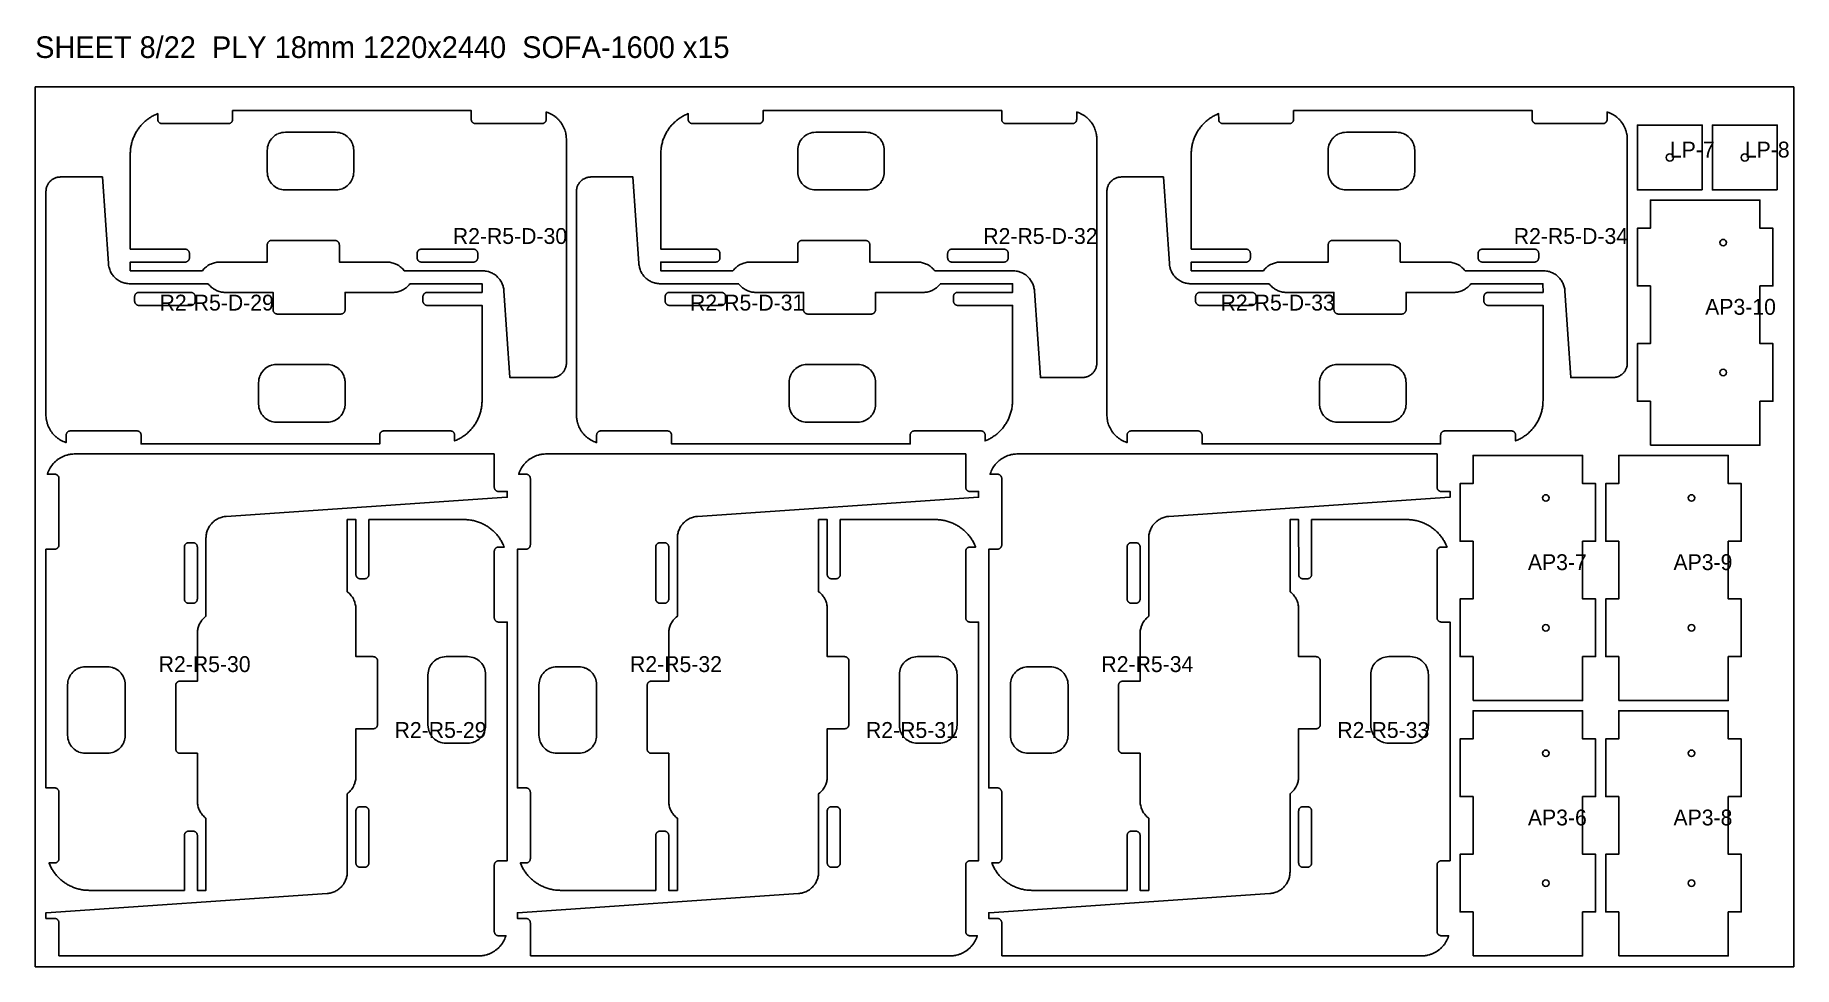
# Model space of a CAD drawing. Header units: millimetres. Extents: x 0 to 59980, y 0 to 1292.
# Drawn here: x 19180 to 21620, y 0 to 1292 of the extents above; entities that cross this region are included whole.
import ezdxf

# ---------------------------------------------------------------- set-up
doc = ezdxf.new("R2010")
doc.units = ezdxf.units.MM
for name, color, linetype in [('CUT_IN', 5, 'Continuous'), ('CUT_OUT', 1, 'Continuous'), ('DRILL', 3, 'Continuous'), ('LABEL', 7, 'Continuous'), ('SHEET', 8, 'Continuous')]:
    doc.layers.add(name, color=color, linetype=linetype)

msp = doc.modelspace()

# ---------------------------------------------------------------- texts
at = {"layer": 'LABEL'}
for s, height, p in [('SHEET 8/22  PLY 18mm 1220x2440  SOFA-1600 x15', 30, (19180, 1260)), ('LP-7', 22, (21448, 1122)), ('LP-8', 22, (21552, 1122)), ('R2-R5-D-30', 22, (19759.44, 1002.17)), ('R2-R5-D-32', 22, (20495.44, 1002.17)), ('R2-R5-D-34', 22, (21231.44, 1002.17)), ('R2-R5-D-29', 22, (19352.56, 909.83)), ('R2-R5-D-31', 22, (20088.56, 909.83)), ('R2-R5-D-33', 22, (20824.56, 909.83)), ('AP3-10', 22, (21497, 904)), ('AP3-7', 22, (21251, 550)), ('AP3-9', 22, (21453, 550)), ('R2-R5-30', 22, (19351.33, 408.67)), ('R2-R5-32', 22, (20005.33, 408.67)), ('R2-R5-34', 22, (20659.33, 408.67)), ('R2-R5-29', 22, (19678.67, 317.33)), ('R2-R5-31', 22, (20332.67, 317.33)), ('R2-R5-33', 22, (20986.67, 317.33)), ('AP3-6', 22, (21251, 196)), ('AP3-8', 22, (21453, 196))]:
    msp.add_text(s, height=height, dxfattribs=at).set_placement(p)

# ---------------------------------------------------------------- linework, layer by layer
at = {"layer": 'CUT_IN'}
for points in [[(19506.22, 1088.11), (19507.68, 1086.14), (19509.12, 1084.54), (19509.54, 1084.12), (19511.14, 1082.68), (19513.11, 1081.22), (19514.96, 1080.1), (19515.22, 1079.96), (19517.17, 1079.03), (19517.71, 1078.8), (19519.74, 1078.08), (19522.12, 1077.49), (19524.26, 1077.16), (19524.84, 1077.11), (19527.15, 1077), (19596.85, 1077), (19599.45, 1077.13), (19599.74, 1077.16), (19601.88, 1077.49), (19604.26, 1078.08), (19606.29, 1078.8), (19606.83, 1079.03), (19608.52, 1079.83), (19609.04, 1080.1), (19610.89, 1081.22), (19612.86, 1082.68), (19614.46, 1084.12), (19614.88, 1084.54), (19616.32, 1086.14), (19617.61, 1087.87), (19617.94, 1088.36), (19618.9, 1089.96), (19619.04, 1090.22), (19619.97, 1092.17), (19620.2, 1092.71), (19620.92, 1094.74), (19621.51, 1097.12), (19621.84, 1099.26), (19621.87, 1099.55), (19622, 1102.15), (19621.99, 1132.15), (19621.87, 1134.45), (19621.84, 1134.74), (19621.51, 1136.88), (19620.92, 1139.26), (19620.2, 1141.29), (19619.97, 1141.83), (19619.04, 1143.78), (19618.9, 1144.04), (19617.94, 1145.64), (19617.61, 1146.13), (19616.32, 1147.86), (19614.88, 1149.46), (19614.46, 1149.88), (19612.86, 1151.32), (19611.13, 1152.61), (19610.64, 1152.94), (19609.04, 1153.9), (19608.78, 1154.04), (19606.83, 1154.97), (19606.29, 1155.2), (19604.26, 1155.92), (19603.97, 1156), (19601.88, 1156.51), (19599.74, 1156.84), (19599.16, 1156.89), (19596.85, 1157), (19527.15, 1157), (19524.55, 1156.87), (19524.26, 1156.84), (19522.12, 1156.51), (19519.74, 1155.92), (19517.71, 1155.2), (19517.17, 1154.97), (19515.48, 1154.17), (19514.96, 1153.9), (19513.11, 1152.78), (19511.14, 1151.32), (19510.92, 1151.13), (19509.54, 1149.88), (19509.12, 1149.46), (19507.68, 1147.86), (19506.39, 1146.13), (19506.06, 1145.64), (19505.1, 1144.04), (19504.96, 1143.78), (19504.03, 1141.83), (19503.8, 1141.29), (19503.08, 1139.26), (19502.49, 1136.88), (19502.16, 1134.74), (19502.13, 1134.45), (19502, 1131.85), (19502, 1102.15), (19502.11, 1099.84), (19502.16, 1099.26), (19502.49, 1097.12), (19503.08, 1094.74), (19503.8, 1092.71), (19503.91, 1092.44), (19504.83, 1090.48), (19505.1, 1089.96), (19506.22, 1088.11)], [(20242.22, 1088.11), (20243.68, 1086.14), (20245.12, 1084.54), (20245.54, 1084.12), (20247.14, 1082.68), (20249.11, 1081.22), (20250.96, 1080.1), (20251.22, 1079.96), (20253.17, 1079.03), (20253.71, 1078.8), (20255.74, 1078.08), (20258.12, 1077.49), (20260.26, 1077.16), (20260.84, 1077.11), (20263.15, 1077), (20332.85, 1077), (20335.45, 1077.13), (20335.74, 1077.16), (20337.88, 1077.49), (20340.26, 1078.08), (20342.29, 1078.8), (20342.83, 1079.03), (20344.52, 1079.83), (20345.04, 1080.1), (20346.89, 1081.22), (20348.86, 1082.68), (20350.46, 1084.12), (20350.88, 1084.54), (20352.32, 1086.14), (20353.61, 1087.87), (20353.94, 1088.36), (20354.9, 1089.96), (20355.04, 1090.22), (20355.97, 1092.17), (20356.2, 1092.71), (20356.92, 1094.74), (20357.51, 1097.12), (20357.84, 1099.26), (20357.87, 1099.55), (20358, 1102.15), (20357.99, 1132.15), (20357.87, 1134.45), (20357.84, 1134.74), (20357.51, 1136.88), (20356.92, 1139.26), (20356.2, 1141.29), (20355.97, 1141.83), (20355.04, 1143.78), (20354.9, 1144.04), (20353.94, 1145.64), (20353.61, 1146.13), (20352.32, 1147.86), (20350.88, 1149.46), (20350.46, 1149.88), (20348.86, 1151.32), (20347.13, 1152.61), (20346.64, 1152.94), (20345.04, 1153.9), (20344.78, 1154.04), (20342.83, 1154.97), (20342.29, 1155.2), (20340.26, 1155.92), (20339.97, 1156), (20337.88, 1156.51), (20335.74, 1156.84), (20335.16, 1156.89), (20332.85, 1157), (20263.15, 1157), (20260.55, 1156.87), (20260.26, 1156.84), (20258.12, 1156.51), (20255.74, 1155.92), (20253.71, 1155.2), (20253.17, 1154.97), (20251.48, 1154.17), (20250.96, 1153.9), (20249.11, 1152.78), (20247.14, 1151.32), (20246.92, 1151.13), (20245.54, 1149.88), (20245.12, 1149.46), (20243.68, 1147.86), (20242.39, 1146.13), (20242.06, 1145.64), (20241.1, 1144.04), (20240.96, 1143.78), (20240.03, 1141.83), (20239.8, 1141.29), (20239.08, 1139.26), (20238.49, 1136.88), (20238.16, 1134.74), (20238.13, 1134.45), (20238, 1131.85), (20238, 1102.15), (20238.11, 1099.84), (20238.16, 1099.26), (20238.49, 1097.12), (20239.08, 1094.74), (20239.8, 1092.71), (20239.91, 1092.44), (20240.83, 1090.48), (20241.1, 1089.96), (20242.22, 1088.11)], [(20978.22, 1088.11), (20979.68, 1086.14), (20981.12, 1084.54), (20981.54, 1084.12), (20983.14, 1082.68), (20985.11, 1081.22), (20986.96, 1080.1), (20987.22, 1079.96), (20989.17, 1079.03), (20989.71, 1078.8), (20991.74, 1078.08), (20994.12, 1077.49), (20996.26, 1077.16), (20996.84, 1077.11), (20999.15, 1077), (21068.85, 1077), (21071.45, 1077.13), (21071.74, 1077.16), (21073.88, 1077.49), (21076.26, 1078.08), (21078.29, 1078.8), (21078.83, 1079.03), (21080.52, 1079.83), (21081.04, 1080.1), (21082.89, 1081.22), (21084.86, 1082.68), (21086.46, 1084.12), (21086.88, 1084.54), (21088.32, 1086.14), (21089.61, 1087.87), (21089.94, 1088.36), (21090.9, 1089.96), (21091.04, 1090.22), (21091.97, 1092.17), (21092.2, 1092.71), (21092.92, 1094.74), (21093.51, 1097.12), (21093.84, 1099.26), (21093.87, 1099.55), (21094, 1102.15), (21093.99, 1132.15), (21093.87, 1134.45), (21093.84, 1134.74), (21093.51, 1136.88), (21092.92, 1139.26), (21092.2, 1141.29), (21091.97, 1141.83), (21091.04, 1143.78), (21090.9, 1144.04), (21089.94, 1145.64), (21089.61, 1146.13), (21088.32, 1147.86), (21086.88, 1149.46), (21086.46, 1149.88), (21084.86, 1151.32), (21083.13, 1152.61), (21082.64, 1152.94), (21081.04, 1153.9), (21080.78, 1154.04), (21078.83, 1154.97), (21078.29, 1155.2), (21076.26, 1155.92), (21075.97, 1156), (21073.88, 1156.51), (21071.74, 1156.84), (21071.16, 1156.89), (21068.85, 1157), (20999.15, 1157), (20996.55, 1156.87), (20996.26, 1156.84), (20994.12, 1156.51), (20991.74, 1155.92), (20989.71, 1155.2), (20989.17, 1154.97), (20987.48, 1154.17), (20986.96, 1153.9), (20985.11, 1152.78), (20983.14, 1151.32), (20982.92, 1151.13), (20981.54, 1149.88), (20981.12, 1149.46), (20979.68, 1147.86), (20978.39, 1146.13), (20978.06, 1145.64), (20977.1, 1144.04), (20976.96, 1143.78), (20976.03, 1141.83), (20975.8, 1141.29), (20975.08, 1139.26), (20974.49, 1136.88), (20974.16, 1134.74), (20974.13, 1134.45), (20974, 1131.85), (20974, 1102.15), (20974.11, 1099.84), (20974.16, 1099.26), (20974.49, 1097.12), (20975.08, 1094.74), (20975.8, 1092.71), (20975.91, 1092.44), (20976.83, 1090.48), (20977.1, 1089.96), (20978.22, 1088.11)], [(19788.88, 977.06), (19789.46, 977.18), (19790.02, 977.35), (19790.57, 977.58), (19791.08, 977.85), (19791.57, 978.18), (19791.81, 978.36), (19792.03, 978.55), (19792.45, 978.97), (19792.64, 979.19), (19792.82, 979.43), (19793.15, 979.92), (19793.42, 980.43), (19793.65, 980.98), (19793.82, 981.54), (19793.94, 982.12), (19793.99, 982.71), (19793.99, 989.29), (19793.94, 989.88), (19793.82, 990.46), (19793.65, 991.02), (19793.54, 991.3), (19793.42, 991.57), (19793.15, 992.08), (19792.82, 992.57), (19792.64, 992.81), (19792.45, 993.03), (19792.03, 993.45), (19791.81, 993.64), (19791.33, 993.99), (19791.08, 994.15), (19790.83, 994.29), (19790.3, 994.54), (19790.02, 994.65), (19789.46, 994.82), (19788.88, 994.94), (19788.59, 994.97), (19788, 995), (19715.71, 994.99), (19715.12, 994.94), (19714.54, 994.82), (19713.98, 994.65), (19713.7, 994.54), (19713.17, 994.29), (19712.92, 994.15), (19712.43, 993.82), (19712.19, 993.64), (19711.97, 993.45), (19711.55, 993.03), (19711.36, 992.81), (19711.01, 992.33), (19710.71, 991.83), (19710.46, 991.3), (19710.35, 991.02), (19710.18, 990.46), (19710.06, 989.88), (19710.03, 989.59), (19710, 989), (19710.01, 982.71), (19710.06, 982.12), (19710.18, 981.54), (19710.35, 980.98), (19710.46, 980.7), (19710.58, 980.43), (19710.85, 979.92), (19711.18, 979.43), (19711.36, 979.19), (19711.55, 978.97), (19711.97, 978.55), (19712.19, 978.36), (19712.67, 978.01), (19712.92, 977.85), (19713.17, 977.71), (19713.7, 977.46), (19713.98, 977.35), (19714.54, 977.18), (19715.12, 977.06), (19715.41, 977.03), (19716, 977), (19788, 977), (19788.59, 977.03), (19788.88, 977.06)], [(20524.88, 977.06), (20525.46, 977.18), (20526.02, 977.35), (20526.57, 977.58), (20527.08, 977.85), (20527.57, 978.18), (20527.81, 978.36), (20528.03, 978.55), (20528.45, 978.97), (20528.64, 979.19), (20528.82, 979.43), (20529.15, 979.92), (20529.42, 980.43), (20529.65, 980.98), (20529.82, 981.54), (20529.94, 982.12), (20529.99, 982.71), (20529.99, 989.29), (20529.94, 989.88), (20529.82, 990.46), (20529.65, 991.02), (20529.54, 991.3), (20529.42, 991.57), (20529.15, 992.08), (20528.82, 992.57), (20528.64, 992.81), (20528.45, 993.03), (20528.03, 993.45), (20527.81, 993.64), (20527.33, 993.99), (20527.08, 994.15), (20526.83, 994.29), (20526.3, 994.54), (20526.02, 994.65), (20525.46, 994.82), (20524.88, 994.94), (20524.59, 994.97), (20524, 995), (20451.71, 994.99), (20451.12, 994.94), (20450.54, 994.82), (20449.98, 994.65), (20449.7, 994.54), (20449.17, 994.29), (20448.92, 994.15), (20448.43, 993.82), (20448.19, 993.64), (20447.97, 993.45), (20447.55, 993.03), (20447.36, 992.81), (20447.01, 992.33), (20446.71, 991.83), (20446.46, 991.3), (20446.35, 991.02), (20446.18, 990.46), (20446.06, 989.88), (20446.03, 989.59), (20446, 989), (20446.01, 982.71), (20446.06, 982.12), (20446.18, 981.54), (20446.35, 980.98), (20446.46, 980.7), (20446.58, 980.43), (20446.85, 979.92), (20447.18, 979.43), (20447.36, 979.19), (20447.55, 978.97), (20447.97, 978.55), (20448.19, 978.36), (20448.67, 978.01), (20448.92, 977.85), (20449.17, 977.71), (20449.7, 977.46), (20449.98, 977.35), (20450.54, 977.18), (20451.12, 977.06), (20451.41, 977.03), (20452, 977), (20524, 977), (20524.59, 977.03), (20524.88, 977.06)], [(21260.88, 977.06), (21261.46, 977.18), (21262.02, 977.35), (21262.57, 977.58), (21263.08, 977.85), (21263.57, 978.18), (21263.81, 978.36), (21264.03, 978.55), (21264.45, 978.97), (21264.64, 979.19), (21264.82, 979.43), (21265.15, 979.92), (21265.42, 980.43), (21265.65, 980.98), (21265.82, 981.54), (21265.94, 982.12), (21265.99, 982.71), (21265.99, 989.29), (21265.94, 989.88), (21265.82, 990.46), (21265.65, 991.02), (21265.54, 991.3), (21265.42, 991.57), (21265.15, 992.08), (21264.82, 992.57), (21264.64, 992.81), (21264.45, 993.03), (21264.03, 993.45), (21263.81, 993.64), (21263.33, 993.99), (21263.08, 994.15), (21262.83, 994.29), (21262.3, 994.54), (21262.02, 994.65), (21261.46, 994.82), (21260.88, 994.94), (21260.59, 994.97), (21260, 995), (21187.71, 994.99), (21187.12, 994.94), (21186.54, 994.82), (21185.98, 994.65), (21185.7, 994.54), (21185.17, 994.29), (21184.92, 994.15), (21184.43, 993.82), (21184.19, 993.64), (21183.97, 993.45), (21183.55, 993.03), (21183.36, 992.81), (21183.01, 992.33), (21182.71, 991.83), (21182.46, 991.3), (21182.35, 991.02), (21182.18, 990.46), (21182.06, 989.88), (21182.03, 989.59), (21182, 989), (21182.01, 982.71), (21182.06, 982.12), (21182.18, 981.54), (21182.35, 980.98), (21182.46, 980.7), (21182.58, 980.43), (21182.85, 979.92), (21183.18, 979.43), (21183.36, 979.19), (21183.55, 978.97), (21183.97, 978.55), (21184.19, 978.36), (21184.67, 978.01), (21184.92, 977.85), (21185.17, 977.71), (21185.7, 977.46), (21185.98, 977.35), (21186.54, 977.18), (21187.12, 977.06), (21187.41, 977.03), (21188, 977), (21260, 977), (21260.59, 977.03), (21260.88, 977.06)], [(19323.12, 934.94), (19322.54, 934.82), (19321.98, 934.65), (19321.43, 934.42), (19320.92, 934.15), (19320.43, 933.82), (19320.19, 933.64), (19319.97, 933.45), (19319.55, 933.03), (19319.36, 932.81), (19319.18, 932.57), (19318.85, 932.08), (19318.58, 931.57), (19318.35, 931.02), (19318.18, 930.46), (19318.06, 929.88), (19318.01, 929.29), (19318.01, 922.71), (19318.06, 922.12), (19318.18, 921.54), (19318.35, 920.98), (19318.46, 920.7), (19318.58, 920.43), (19318.85, 919.92), (19319.18, 919.43), (19319.36, 919.19), (19319.55, 918.97), (19319.97, 918.55), (19320.19, 918.36), (19320.67, 918.01), (19320.92, 917.85), (19321.17, 917.71), (19321.7, 917.46), (19321.98, 917.35), (19322.54, 917.18), (19323.12, 917.06), (19323.41, 917.03), (19324, 917), (19396.29, 917.01), (19396.88, 917.06), (19397.46, 917.18), (19398.02, 917.35), (19398.3, 917.46), (19398.83, 917.71), (19399.08, 917.85), (19399.57, 918.18), (19399.81, 918.36), (19400.03, 918.55), (19400.45, 918.97), (19400.64, 919.19), (19400.99, 919.67), (19401.29, 920.17), (19401.54, 920.7), (19401.65, 920.98), (19401.82, 921.54), (19401.94, 922.12), (19401.97, 922.41), (19402, 923), (19401.99, 929.29), (19401.94, 929.88), (19401.82, 930.46), (19401.65, 931.02), (19401.54, 931.3), (19401.42, 931.57), (19401.15, 932.08), (19400.82, 932.57), (19400.64, 932.81), (19400.45, 933.03), (19400.03, 933.45), (19399.81, 933.64), (19399.33, 933.99), (19399.08, 934.15), (19398.83, 934.29), (19398.3, 934.54), (19398.02, 934.65), (19397.46, 934.82), (19396.88, 934.94), (19396.59, 934.97), (19396, 935), (19324, 935), (19323.41, 934.97), (19323.12, 934.94)], [(20059.12, 934.94), (20058.54, 934.82), (20057.98, 934.65), (20057.43, 934.42), (20056.92, 934.15), (20056.43, 933.82), (20056.19, 933.64), (20055.97, 933.45), (20055.55, 933.03), (20055.36, 932.81), (20055.18, 932.57), (20054.85, 932.08), (20054.58, 931.57), (20054.35, 931.02), (20054.18, 930.46), (20054.06, 929.88), (20054.01, 929.29), (20054.01, 922.71), (20054.06, 922.12), (20054.18, 921.54), (20054.35, 920.98), (20054.46, 920.7), (20054.58, 920.43), (20054.85, 919.92), (20055.18, 919.43), (20055.36, 919.19), (20055.55, 918.97), (20055.97, 918.55), (20056.19, 918.36), (20056.67, 918.01), (20056.92, 917.85), (20057.17, 917.71), (20057.7, 917.46), (20057.98, 917.35), (20058.54, 917.18), (20059.12, 917.06), (20059.41, 917.03), (20060, 917), (20132.29, 917.01), (20132.88, 917.06), (20133.46, 917.18), (20134.02, 917.35), (20134.3, 917.46), (20134.83, 917.71), (20135.08, 917.85), (20135.57, 918.18), (20135.81, 918.36), (20136.03, 918.55), (20136.45, 918.97), (20136.64, 919.19), (20136.99, 919.67), (20137.29, 920.17), (20137.54, 920.7), (20137.65, 920.98), (20137.82, 921.54), (20137.94, 922.12), (20137.97, 922.41), (20138, 923), (20137.99, 929.29), (20137.94, 929.88), (20137.82, 930.46), (20137.65, 931.02), (20137.54, 931.3), (20137.42, 931.57), (20137.15, 932.08), (20136.82, 932.57), (20136.64, 932.81), (20136.45, 933.03), (20136.03, 933.45), (20135.81, 933.64), (20135.33, 933.99), (20135.08, 934.15), (20134.83, 934.29), (20134.3, 934.54), (20134.02, 934.65), (20133.46, 934.82), (20132.88, 934.94), (20132.59, 934.97), (20132, 935), (20060, 935), (20059.41, 934.97), (20059.12, 934.94)], [(20795.12, 934.94), (20794.54, 934.82), (20793.98, 934.65), (20793.43, 934.42), (20792.92, 934.15), (20792.43, 933.82), (20792.19, 933.64), (20791.97, 933.45), (20791.55, 933.03), (20791.36, 932.81), (20791.18, 932.57), (20790.85, 932.08), (20790.58, 931.57), (20790.35, 931.02), (20790.18, 930.46), (20790.06, 929.88), (20790.01, 929.29), (20790.01, 922.71), (20790.06, 922.12), (20790.18, 921.54), (20790.35, 920.98), (20790.46, 920.7), (20790.58, 920.43), (20790.85, 919.92), (20791.18, 919.43), (20791.36, 919.19), (20791.55, 918.97), (20791.97, 918.55), (20792.19, 918.36), (20792.67, 918.01), (20792.92, 917.85), (20793.17, 917.71), (20793.7, 917.46), (20793.98, 917.35), (20794.54, 917.18), (20795.12, 917.06), (20795.41, 917.03), (20796, 917), (20868.29, 917.01), (20868.88, 917.06), (20869.46, 917.18), (20870.02, 917.35), (20870.3, 917.46), (20870.83, 917.71), (20871.08, 917.85), (20871.57, 918.18), (20871.81, 918.36), (20872.03, 918.55), (20872.45, 918.97), (20872.64, 919.19), (20872.99, 919.67), (20873.29, 920.17), (20873.54, 920.7), (20873.65, 920.98), (20873.82, 921.54), (20873.94, 922.12), (20873.97, 922.41), (20874, 923), (20873.99, 929.29), (20873.94, 929.88), (20873.82, 930.46), (20873.65, 931.02), (20873.54, 931.3), (20873.42, 931.57), (20873.15, 932.08), (20872.82, 932.57), (20872.64, 932.81), (20872.45, 933.03), (20872.03, 933.45), (20871.81, 933.64), (20871.33, 933.99), (20871.08, 934.15), (20870.83, 934.29), (20870.3, 934.54), (20870.02, 934.65), (20869.46, 934.82), (20868.88, 934.94), (20868.59, 934.97), (20868, 935), (20796, 935), (20795.41, 934.97), (20795.12, 934.94)], [(19605.78, 823.89), (19604.32, 825.86), (19602.88, 827.46), (19602.46, 827.88), (19600.86, 829.32), (19598.89, 830.78), (19597.04, 831.9), (19596.78, 832.04), (19594.83, 832.97), (19594.29, 833.2), (19592.26, 833.92), (19589.88, 834.51), (19587.74, 834.84), (19587.16, 834.89), (19584.85, 835), (19515.15, 835), (19512.55, 834.87), (19512.26, 834.84), (19510.12, 834.51), (19507.74, 833.92), (19505.71, 833.2), (19505.17, 832.97), (19503.48, 832.17), (19502.96, 831.9), (19501.11, 830.78), (19499.14, 829.32), (19497.54, 827.88), (19497.12, 827.46), (19495.68, 825.86), (19494.39, 824.13), (19494.06, 823.64), (19493.1, 822.04), (19492.96, 821.78), (19492.03, 819.83), (19491.8, 819.29), (19491.08, 817.26), (19490.49, 814.88), (19490.16, 812.74), (19490.13, 812.45), (19490, 809.85), (19490.01, 779.85), (19490.13, 777.55), (19490.16, 777.26), (19490.49, 775.12), (19491.08, 772.74), (19491.8, 770.71), (19492.03, 770.17), (19492.96, 768.22), (19493.1, 767.96), (19494.06, 766.36), (19494.39, 765.87), (19495.68, 764.14), (19497.12, 762.54), (19497.54, 762.12), (19499.14, 760.68), (19500.87, 759.39), (19501.36, 759.06), (19502.96, 758.1), (19503.22, 757.96), (19505.17, 757.03), (19505.71, 756.8), (19507.74, 756.08), (19508.03, 756), (19510.12, 755.49), (19512.26, 755.16), (19512.84, 755.11), (19515.15, 755), (19584.85, 755), (19587.45, 755.13), (19587.74, 755.16), (19589.88, 755.49), (19592.26, 756.08), (19594.29, 756.8), (19594.83, 757.03), (19596.52, 757.83), (19597.04, 758.1), (19598.89, 759.22), (19600.86, 760.68), (19601.08, 760.87), (19602.46, 762.12), (19602.88, 762.54), (19604.32, 764.14), (19605.61, 765.87), (19605.94, 766.36), (19606.9, 767.96), (19607.04, 768.22), (19607.97, 770.17), (19608.2, 770.71), (19608.92, 772.74), (19609.51, 775.12), (19609.84, 777.26), (19609.87, 777.55), (19610, 780.15), (19610, 809.85), (19609.89, 812.16), (19609.84, 812.74), (19609.51, 814.88), (19608.92, 817.26), (19608.2, 819.29), (19608.09, 819.56), (19607.17, 821.52), (19606.9, 822.04), (19605.78, 823.89)], [(20341.78, 823.89), (20340.32, 825.86), (20338.88, 827.46), (20338.46, 827.88), (20336.86, 829.32), (20334.89, 830.78), (20333.04, 831.9), (20332.78, 832.04), (20330.83, 832.97), (20330.29, 833.2), (20328.26, 833.92), (20325.88, 834.51), (20323.74, 834.84), (20323.16, 834.89), (20320.85, 835), (20251.15, 835), (20248.55, 834.87), (20248.26, 834.84), (20246.12, 834.51), (20243.74, 833.92), (20241.71, 833.2), (20241.17, 832.97), (20239.48, 832.17), (20238.96, 831.9), (20237.11, 830.78), (20235.14, 829.32), (20233.54, 827.88), (20233.12, 827.46), (20231.68, 825.86), (20230.39, 824.13), (20230.06, 823.64), (20229.1, 822.04), (20228.96, 821.78), (20228.03, 819.83), (20227.8, 819.29), (20227.08, 817.26), (20226.49, 814.88), (20226.16, 812.74), (20226.13, 812.45), (20226, 809.85), (20226.01, 779.85), (20226.13, 777.55), (20226.16, 777.26), (20226.49, 775.12), (20227.08, 772.74), (20227.8, 770.71), (20228.03, 770.17), (20228.96, 768.22), (20229.1, 767.96), (20230.06, 766.36), (20230.39, 765.87), (20231.68, 764.14), (20233.12, 762.54), (20233.54, 762.12), (20235.14, 760.68), (20236.87, 759.39), (20237.36, 759.06), (20238.96, 758.1), (20239.22, 757.96), (20241.17, 757.03), (20241.71, 756.8), (20243.74, 756.08), (20244.03, 756), (20246.12, 755.49), (20248.26, 755.16), (20248.84, 755.11), (20251.15, 755), (20320.85, 755), (20323.45, 755.13), (20323.74, 755.16), (20325.88, 755.49), (20328.26, 756.08), (20330.29, 756.8), (20330.83, 757.03), (20332.52, 757.83), (20333.04, 758.1), (20334.89, 759.22), (20336.86, 760.68), (20337.08, 760.87), (20338.46, 762.12), (20338.88, 762.54), (20340.32, 764.14), (20341.61, 765.87), (20341.94, 766.36), (20342.9, 767.96), (20343.04, 768.22), (20343.97, 770.17), (20344.2, 770.71), (20344.92, 772.74), (20345.51, 775.12), (20345.84, 777.26), (20345.87, 777.55), (20346, 780.15), (20346, 809.85), (20345.89, 812.16), (20345.84, 812.74), (20345.51, 814.88), (20344.92, 817.26), (20344.2, 819.29), (20344.09, 819.56), (20343.17, 821.52), (20342.9, 822.04), (20341.78, 823.89)], [(21077.78, 823.89), (21076.32, 825.86), (21074.88, 827.46), (21074.46, 827.88), (21072.86, 829.32), (21070.89, 830.78), (21069.04, 831.9), (21068.78, 832.04), (21066.83, 832.97), (21066.29, 833.2), (21064.26, 833.92), (21061.88, 834.51), (21059.74, 834.84), (21059.16, 834.89), (21056.85, 835), (20987.15, 835), (20984.55, 834.87), (20984.26, 834.84), (20982.12, 834.51), (20979.74, 833.92), (20977.71, 833.2), (20977.17, 832.97), (20975.48, 832.17), (20974.96, 831.9), (20973.11, 830.78), (20971.14, 829.32), (20969.54, 827.88), (20969.12, 827.46), (20967.68, 825.86), (20966.39, 824.13), (20966.06, 823.64), (20965.1, 822.04), (20964.96, 821.78), (20964.03, 819.83), (20963.8, 819.29), (20963.08, 817.26), (20962.49, 814.88), (20962.16, 812.74), (20962.13, 812.45), (20962, 809.85), (20962.01, 779.85), (20962.13, 777.55), (20962.16, 777.26), (20962.49, 775.12), (20963.08, 772.74), (20963.8, 770.71), (20964.03, 770.17), (20964.96, 768.22), (20965.1, 767.96), (20966.06, 766.36), (20966.39, 765.87), (20967.68, 764.14), (20969.12, 762.54), (20969.54, 762.12), (20971.14, 760.68), (20972.87, 759.39), (20973.36, 759.06), (20974.96, 758.1), (20975.22, 757.96), (20977.17, 757.03), (20977.71, 756.8), (20979.74, 756.08), (20980.03, 756), (20982.12, 755.49), (20984.26, 755.16), (20984.84, 755.11), (20987.15, 755), (21056.85, 755), (21059.45, 755.13), (21059.74, 755.16), (21061.88, 755.49), (21064.26, 756.08), (21066.29, 756.8), (21066.83, 757.03), (21068.52, 757.83), (21069.04, 758.1), (21070.89, 759.22), (21072.86, 760.68), (21073.08, 760.87), (21074.46, 762.12), (21074.88, 762.54), (21076.32, 764.14), (21077.61, 765.87), (21077.94, 766.36), (21078.9, 767.96), (21079.04, 768.22), (21079.97, 770.17), (21080.2, 770.71), (21080.92, 772.74), (21081.51, 775.12), (21081.84, 777.26), (21081.87, 777.55), (21082, 780.15), (21082, 809.85), (21081.89, 812.16), (21081.84, 812.74), (21081.51, 814.88), (21080.92, 817.26), (21080.2, 819.29), (21080.09, 819.56), (21079.17, 821.52), (21078.9, 822.04), (21077.78, 823.89)], [(19405, 582), (19404.97, 582.59), (19404.94, 582.88), (19404.82, 583.46), (19404.65, 584.02), (19404.42, 584.57), (19404.15, 585.08), (19403.82, 585.57), (19403.64, 585.81), (19403.45, 586.03), (19403.03, 586.45), (19402.81, 586.64), (19402.57, 586.82), (19402.08, 587.15), (19401.57, 587.42), (19401.02, 587.65), (19400.46, 587.82), (19399.88, 587.94), (19399.29, 587.99), (19392.71, 587.99), (19392.12, 587.94), (19391.54, 587.82), (19390.98, 587.65), (19390.7, 587.54), (19390.43, 587.42), (19389.92, 587.15), (19389.43, 586.82), (19389.19, 586.64), (19388.97, 586.45), (19388.55, 586.03), (19388.36, 585.81), (19388.01, 585.33), (19387.85, 585.08), (19387.71, 584.83), (19387.46, 584.3), (19387.35, 584.02), (19387.18, 583.46), (19387.06, 582.88), (19387.03, 582.59), (19387, 582), (19387.01, 509.71), (19387.06, 509.12), (19387.18, 508.54), (19387.35, 507.98), (19387.46, 507.7), (19387.71, 507.17), (19387.85, 506.92), (19388.18, 506.43), (19388.36, 506.19), (19388.55, 505.97), (19388.97, 505.55), (19389.19, 505.36), (19389.67, 505.01), (19390.17, 504.71), (19390.7, 504.46), (19390.98, 504.35), (19391.54, 504.18), (19392.12, 504.06), (19392.41, 504.03), (19393, 504), (19399.29, 504.01), (19399.88, 504.06), (19400.46, 504.18), (19401.02, 504.35), (19401.3, 504.46), (19401.57, 504.58), (19402.08, 504.85), (19402.57, 505.18), (19402.81, 505.36), (19403.03, 505.55), (19403.45, 505.97), (19403.64, 506.19), (19403.99, 506.67), (19404.15, 506.92), (19404.29, 507.17), (19404.54, 507.7), (19404.65, 507.98), (19404.82, 508.54), (19404.94, 509.12), (19404.97, 509.41), (19405, 510), (19405, 582)], [(20059, 582), (20058.97, 582.59), (20058.94, 582.88), (20058.82, 583.46), (20058.65, 584.02), (20058.42, 584.57), (20058.15, 585.08), (20057.82, 585.57), (20057.64, 585.81), (20057.45, 586.03), (20057.03, 586.45), (20056.81, 586.64), (20056.57, 586.82), (20056.08, 587.15), (20055.57, 587.42), (20055.02, 587.65), (20054.46, 587.82), (20053.88, 587.94), (20053.29, 587.99), (20046.71, 587.99), (20046.12, 587.94), (20045.54, 587.82), (20044.98, 587.65), (20044.7, 587.54), (20044.43, 587.42), (20043.92, 587.15), (20043.43, 586.82), (20043.19, 586.64), (20042.97, 586.45), (20042.55, 586.03), (20042.36, 585.81), (20042.01, 585.33), (20041.85, 585.08), (20041.71, 584.83), (20041.46, 584.3), (20041.35, 584.02), (20041.18, 583.46), (20041.06, 582.88), (20041.03, 582.59), (20041, 582), (20041.01, 509.71), (20041.06, 509.12), (20041.18, 508.54), (20041.35, 507.98), (20041.46, 507.7), (20041.71, 507.17), (20041.85, 506.92), (20042.18, 506.43), (20042.36, 506.19), (20042.55, 505.97), (20042.97, 505.55), (20043.19, 505.36), (20043.67, 505.01), (20044.17, 504.71), (20044.7, 504.46), (20044.98, 504.35), (20045.54, 504.18), (20046.12, 504.06), (20046.41, 504.03), (20047, 504), (20053.29, 504.01), (20053.88, 504.06), (20054.46, 504.18), (20055.02, 504.35), (20055.3, 504.46), (20055.57, 504.58), (20056.08, 504.85), (20056.57, 505.18), (20056.81, 505.36), (20057.03, 505.55), (20057.45, 505.97), (20057.64, 506.19), (20057.99, 506.67), (20058.15, 506.92), (20058.29, 507.17), (20058.54, 507.7), (20058.65, 507.98), (20058.82, 508.54), (20058.94, 509.12), (20058.97, 509.41), (20059, 510), (20059, 582)], [(20713, 582), (20712.97, 582.59), (20712.94, 582.88), (20712.82, 583.46), (20712.65, 584.02), (20712.42, 584.57), (20712.15, 585.08), (20711.82, 585.57), (20711.64, 585.81), (20711.45, 586.03), (20711.03, 586.45), (20710.81, 586.64), (20710.57, 586.82), (20710.08, 587.15), (20709.57, 587.42), (20709.02, 587.65), (20708.46, 587.82), (20707.88, 587.94), (20707.29, 587.99), (20700.71, 587.99), (20700.12, 587.94), (20699.54, 587.82), (20698.98, 587.65), (20698.7, 587.54), (20698.43, 587.42), (20697.92, 587.15), (20697.43, 586.82), (20697.19, 586.64), (20696.97, 586.45), (20696.55, 586.03), (20696.36, 585.81), (20696.01, 585.33), (20695.85, 585.08), (20695.71, 584.83), (20695.46, 584.3), (20695.35, 584.02), (20695.18, 583.46), (20695.06, 582.88), (20695.03, 582.59), (20695, 582), (20695.01, 509.71), (20695.06, 509.12), (20695.18, 508.54), (20695.35, 507.98), (20695.46, 507.7), (20695.71, 507.17), (20695.85, 506.92), (20696.18, 506.43), (20696.36, 506.19), (20696.55, 505.97), (20696.97, 505.55), (20697.19, 505.36), (20697.67, 505.01), (20698.17, 504.71), (20698.7, 504.46), (20698.98, 504.35), (20699.54, 504.18), (20700.12, 504.06), (20700.41, 504.03), (20701, 504), (20707.29, 504.01), (20707.88, 504.06), (20708.46, 504.18), (20709.02, 504.35), (20709.3, 504.46), (20709.57, 504.58), (20710.08, 504.85), (20710.57, 505.18), (20710.81, 505.36), (20711.03, 505.55), (20711.45, 505.97), (20711.64, 506.19), (20711.99, 506.67), (20712.15, 506.92), (20712.29, 507.17), (20712.54, 507.7), (20712.65, 507.98), (20712.82, 508.54), (20712.94, 509.12), (20712.97, 509.41), (20713, 510), (20713, 582)], [(19291.52, 298.83), (19292.04, 299.1), (19293.89, 300.22), (19295.86, 301.68), (19296.08, 301.87), (19297.46, 303.12), (19297.67, 303.33), (19297.88, 303.54), (19299.13, 304.92), (19299.32, 305.14), (19300.78, 307.11), (19301.9, 308.96), (19302.04, 309.22), (19302.97, 311.17), (19303.2, 311.71), (19303.92, 313.74), (19304, 314.03), (19304.51, 316.12), (19304.84, 318.26), (19304.89, 318.84), (19305, 321.15), (19305, 390.85), (19304.87, 393.45), (19304.84, 393.74), (19304.51, 395.88), (19303.92, 398.26), (19303.2, 400.29), (19302.97, 400.83), (19302.17, 402.52), (19301.9, 403.04), (19300.78, 404.89), (19299.5, 406.62), (19299.32, 406.86), (19299.13, 407.08), (19297.88, 408.46), (19297.46, 408.88), (19295.86, 410.32), (19294.13, 411.61), (19293.64, 411.94), (19292.04, 412.9), (19291.78, 413.04), (19289.83, 413.97), (19289.29, 414.2), (19287.26, 414.92), (19284.88, 415.51), (19282.74, 415.84), (19282.45, 415.87), (19279.85, 416), (19249.85, 415.99), (19247.55, 415.87), (19247.26, 415.84), (19245.12, 415.51), (19242.74, 414.92), (19240.71, 414.2), (19240.17, 413.97), (19238.22, 413.04), (19237.96, 412.9), (19236.36, 411.94), (19235.87, 411.61), (19234.14, 410.32), (19232.54, 408.88), (19232.12, 408.46), (19230.68, 406.86), (19229.39, 405.13), (19229.06, 404.64), (19228.1, 403.04), (19227.96, 402.78), (19227.03, 400.83), (19226.8, 400.29), (19226.08, 398.26), (19226, 397.97), (19225.49, 395.88), (19225.16, 393.74), (19225.11, 393.16), (19225, 390.85), (19225, 321.15), (19225.13, 318.55), (19225.16, 318.26), (19225.49, 316.12), (19226.08, 313.74), (19226.8, 311.71), (19227.03, 311.17), (19227.83, 309.48), (19228.1, 308.96), (19229.22, 307.11), (19230.5, 305.38), (19230.68, 305.14), (19230.87, 304.92), (19232.12, 303.54), (19232.54, 303.12), (19234.14, 301.68), (19235.87, 300.39), (19236.36, 300.06), (19237.96, 299.1), (19238.22, 298.96), (19240.17, 298.03), (19240.71, 297.8), (19242.74, 297.08), (19245.12, 296.49), (19247.26, 296.16), (19247.55, 296.13), (19250.15, 296), (19279.85, 296), (19282.16, 296.11), (19282.74, 296.16), (19284.88, 296.49), (19287.26, 297.08), (19289.29, 297.8), (19289.56, 297.91), (19291.52, 298.83)], [(19738.48, 427.17), (19737.96, 426.9), (19736.11, 425.78), (19734.14, 424.32), (19733.92, 424.13), (19732.54, 422.88), (19732.33, 422.67), (19732.12, 422.46), (19730.87, 421.08), (19730.68, 420.86), (19729.22, 418.89), (19728.1, 417.04), (19727.96, 416.78), (19727.03, 414.83), (19726.8, 414.29), (19726.08, 412.26), (19726, 411.97), (19725.49, 409.88), (19725.16, 407.74), (19725.11, 407.16), (19725, 404.85), (19725, 335.15), (19725.13, 332.55), (19725.16, 332.26), (19725.49, 330.12), (19726.08, 327.74), (19726.8, 325.71), (19727.03, 325.17), (19727.83, 323.48), (19728.1, 322.96), (19729.22, 321.11), (19730.5, 319.38), (19730.68, 319.14), (19730.87, 318.92), (19732.12, 317.54), (19732.54, 317.12), (19734.14, 315.68), (19735.87, 314.39), (19736.36, 314.06), (19737.96, 313.1), (19738.22, 312.96), (19740.17, 312.03), (19740.71, 311.8), (19742.74, 311.08), (19745.12, 310.49), (19747.26, 310.16), (19747.55, 310.13), (19750.15, 310), (19780.15, 310.01), (19782.45, 310.13), (19782.74, 310.16), (19784.88, 310.49), (19787.26, 311.08), (19789.29, 311.8), (19789.83, 312.03), (19791.78, 312.96), (19792.04, 313.1), (19793.64, 314.06), (19794.13, 314.39), (19795.86, 315.68), (19797.46, 317.12), (19797.88, 317.54), (19799.32, 319.14), (19800.61, 320.87), (19800.94, 321.36), (19801.9, 322.96), (19802.04, 323.22), (19802.97, 325.17), (19803.2, 325.71), (19803.92, 327.74), (19804, 328.03), (19804.51, 330.12), (19804.84, 332.26), (19804.89, 332.84), (19805, 335.15), (19805, 404.85), (19804.87, 407.45), (19804.84, 407.74), (19804.51, 409.88), (19803.92, 412.26), (19803.2, 414.29), (19802.97, 414.83), (19802.17, 416.52), (19801.9, 417.04), (19800.78, 418.89), (19799.5, 420.62), (19799.32, 420.86), (19799.13, 421.08), (19797.88, 422.46), (19797.46, 422.88), (19795.86, 424.32), (19794.13, 425.61), (19793.64, 425.94), (19792.04, 426.9), (19791.78, 427.04), (19789.83, 427.97), (19789.29, 428.2), (19787.26, 428.92), (19784.88, 429.51), (19782.74, 429.84), (19782.45, 429.87), (19779.85, 430), (19750.15, 430), (19747.84, 429.89), (19747.26, 429.84), (19745.12, 429.51), (19742.74, 428.92), (19740.71, 428.2), (19740.44, 428.09), (19738.48, 427.17)], [(19945.52, 298.83), (19946.04, 299.1), (19947.89, 300.22), (19949.86, 301.68), (19950.08, 301.87), (19951.46, 303.12), (19951.67, 303.33), (19951.88, 303.54), (19953.13, 304.92), (19953.32, 305.14), (19954.78, 307.11), (19955.9, 308.96), (19956.04, 309.22), (19956.97, 311.17), (19957.2, 311.71), (19957.92, 313.74), (19958, 314.03), (19958.51, 316.12), (19958.84, 318.26), (19958.89, 318.84), (19959, 321.15), (19959, 390.85), (19958.87, 393.45), (19958.84, 393.74), (19958.51, 395.88), (19957.92, 398.26), (19957.2, 400.29), (19956.97, 400.83), (19956.17, 402.52), (19955.9, 403.04), (19954.78, 404.89), (19953.5, 406.62), (19953.32, 406.86), (19953.13, 407.08), (19951.88, 408.46), (19951.46, 408.88), (19949.86, 410.32), (19948.13, 411.61), (19947.64, 411.94), (19946.04, 412.9), (19945.78, 413.04), (19943.83, 413.97), (19943.29, 414.2), (19941.26, 414.92), (19938.88, 415.51), (19936.74, 415.84), (19936.45, 415.87), (19933.85, 416), (19903.85, 415.99), (19901.55, 415.87), (19901.26, 415.84), (19899.12, 415.51), (19896.74, 414.92), (19894.71, 414.2), (19894.17, 413.97), (19892.22, 413.04), (19891.96, 412.9), (19890.36, 411.94), (19889.87, 411.61), (19888.14, 410.32), (19886.54, 408.88), (19886.12, 408.46), (19884.68, 406.86), (19883.39, 405.13), (19883.06, 404.64), (19882.1, 403.04), (19881.96, 402.78), (19881.03, 400.83), (19880.8, 400.29), (19880.08, 398.26), (19880, 397.97), (19879.49, 395.88), (19879.16, 393.74), (19879.11, 393.16), (19879, 390.85), (19879, 321.15), (19879.13, 318.55), (19879.16, 318.26), (19879.49, 316.12), (19880.08, 313.74), (19880.8, 311.71), (19881.03, 311.17), (19881.83, 309.48), (19882.1, 308.96), (19883.22, 307.11), (19884.5, 305.38), (19884.68, 305.14), (19884.87, 304.92), (19886.12, 303.54), (19886.54, 303.12), (19888.14, 301.68), (19889.87, 300.39), (19890.36, 300.06), (19891.96, 299.1), (19892.22, 298.96), (19894.17, 298.03), (19894.71, 297.8), (19896.74, 297.08), (19899.12, 296.49), (19901.26, 296.16), (19901.55, 296.13), (19904.15, 296), (19933.85, 296), (19936.16, 296.11), (19936.74, 296.16), (19938.88, 296.49), (19941.26, 297.08), (19943.29, 297.8), (19943.56, 297.91), (19945.52, 298.83)], [(20392.48, 427.17), (20391.96, 426.9), (20390.11, 425.78), (20388.14, 424.32), (20387.92, 424.13), (20386.54, 422.88), (20386.33, 422.67), (20386.12, 422.46), (20384.87, 421.08), (20384.68, 420.86), (20383.22, 418.89), (20382.1, 417.04), (20381.96, 416.78), (20381.03, 414.83), (20380.8, 414.29), (20380.08, 412.26), (20380, 411.97), (20379.49, 409.88), (20379.16, 407.74), (20379.11, 407.16), (20379, 404.85), (20379, 335.15), (20379.13, 332.55), (20379.16, 332.26), (20379.49, 330.12), (20380.08, 327.74), (20380.8, 325.71), (20381.03, 325.17), (20381.83, 323.48), (20382.1, 322.96), (20383.22, 321.11), (20384.5, 319.38), (20384.68, 319.14), (20384.87, 318.92), (20386.12, 317.54), (20386.54, 317.12), (20388.14, 315.68), (20389.87, 314.39), (20390.36, 314.06), (20391.96, 313.1), (20392.22, 312.96), (20394.17, 312.03), (20394.71, 311.8), (20396.74, 311.08), (20399.12, 310.49), (20401.26, 310.16), (20401.55, 310.13), (20404.15, 310), (20434.15, 310.01), (20436.45, 310.13), (20436.74, 310.16), (20438.88, 310.49), (20441.26, 311.08), (20443.29, 311.8), (20443.83, 312.03), (20445.78, 312.96), (20446.04, 313.1), (20447.64, 314.06), (20448.13, 314.39), (20449.86, 315.68), (20451.46, 317.12), (20451.88, 317.54), (20453.32, 319.14), (20454.61, 320.87), (20454.94, 321.36), (20455.9, 322.96), (20456.04, 323.22), (20456.97, 325.17), (20457.2, 325.71), (20457.92, 327.74), (20458, 328.03), (20458.51, 330.12), (20458.84, 332.26), (20458.89, 332.84), (20459, 335.15), (20459, 404.85), (20458.87, 407.45), (20458.84, 407.74), (20458.51, 409.88), (20457.92, 412.26), (20457.2, 414.29), (20456.97, 414.83), (20456.17, 416.52), (20455.9, 417.04), (20454.78, 418.89), (20453.5, 420.62), (20453.32, 420.86), (20453.13, 421.08), (20451.88, 422.46), (20451.46, 422.88), (20449.86, 424.32), (20448.13, 425.61), (20447.64, 425.94), (20446.04, 426.9), (20445.78, 427.04), (20443.83, 427.97), (20443.29, 428.2), (20441.26, 428.92), (20438.88, 429.51), (20436.74, 429.84), (20436.45, 429.87), (20433.85, 430), (20404.15, 430), (20401.84, 429.89), (20401.26, 429.84), (20399.12, 429.51), (20396.74, 428.92), (20394.71, 428.2), (20394.44, 428.09), (20392.48, 427.17)], [(20599.52, 298.83), (20600.04, 299.1), (20601.89, 300.22), (20603.86, 301.68), (20604.08, 301.87), (20605.46, 303.12), (20605.67, 303.33), (20605.88, 303.54), (20607.13, 304.92), (20607.32, 305.14), (20608.78, 307.11), (20609.9, 308.96), (20610.04, 309.22), (20610.97, 311.17), (20611.2, 311.71), (20611.92, 313.74), (20612, 314.03), (20612.51, 316.12), (20612.84, 318.26), (20612.89, 318.84), (20613, 321.15), (20613, 390.85), (20612.87, 393.45), (20612.84, 393.74), (20612.51, 395.88), (20611.92, 398.26), (20611.2, 400.29), (20610.97, 400.83), (20610.17, 402.52), (20609.9, 403.04), (20608.78, 404.89), (20607.5, 406.62), (20607.32, 406.86), (20607.13, 407.08), (20605.88, 408.46), (20605.46, 408.88), (20603.86, 410.32), (20602.13, 411.61), (20601.64, 411.94), (20600.04, 412.9), (20599.78, 413.04), (20597.83, 413.97), (20597.29, 414.2), (20595.26, 414.92), (20592.88, 415.51), (20590.74, 415.84), (20590.45, 415.87), (20587.85, 416), (20557.85, 415.99), (20555.55, 415.87), (20555.26, 415.84), (20553.12, 415.51), (20550.74, 414.92), (20548.71, 414.2), (20548.17, 413.97), (20546.22, 413.04), (20545.96, 412.9), (20544.36, 411.94), (20543.87, 411.61), (20542.14, 410.32), (20540.54, 408.88), (20540.12, 408.46), (20538.68, 406.86), (20537.39, 405.13), (20537.06, 404.64), (20536.1, 403.04), (20535.96, 402.78), (20535.03, 400.83), (20534.8, 400.29), (20534.08, 398.26), (20534, 397.97), (20533.49, 395.88), (20533.16, 393.74), (20533.11, 393.16), (20533, 390.85), (20533, 321.15), (20533.13, 318.55), (20533.16, 318.26), (20533.49, 316.12), (20534.08, 313.74), (20534.8, 311.71), (20535.03, 311.17), (20535.83, 309.48), (20536.1, 308.96), (20537.22, 307.11), (20538.5, 305.38), (20538.68, 305.14), (20538.87, 304.92), (20540.12, 303.54), (20540.54, 303.12), (20542.14, 301.68), (20543.87, 300.39), (20544.36, 300.06), (20545.96, 299.1), (20546.22, 298.96), (20548.17, 298.03), (20548.71, 297.8), (20550.74, 297.08), (20553.12, 296.49), (20555.26, 296.16), (20555.55, 296.13), (20558.15, 296), (20587.85, 296), (20590.16, 296.11), (20590.74, 296.16), (20592.88, 296.49), (20595.26, 297.08), (20597.29, 297.8), (20597.56, 297.91), (20599.52, 298.83)], [(21046.48, 427.17), (21045.96, 426.9), (21044.11, 425.78), (21042.14, 424.32), (21041.92, 424.13), (21040.54, 422.88), (21040.33, 422.67), (21040.12, 422.46), (21038.87, 421.08), (21038.68, 420.86), (21037.22, 418.89), (21036.1, 417.04), (21035.96, 416.78), (21035.03, 414.83), (21034.8, 414.29), (21034.08, 412.26), (21034, 411.97), (21033.49, 409.88), (21033.16, 407.74), (21033.11, 407.16), (21033, 404.85), (21033, 335.15), (21033.13, 332.55), (21033.16, 332.26), (21033.49, 330.12), (21034.08, 327.74), (21034.8, 325.71), (21035.03, 325.17), (21035.83, 323.48), (21036.1, 322.96), (21037.22, 321.11), (21038.5, 319.38), (21038.68, 319.14), (21038.87, 318.92), (21040.12, 317.54), (21040.54, 317.12), (21042.14, 315.68), (21043.87, 314.39), (21044.36, 314.06), (21045.96, 313.1), (21046.22, 312.96), (21048.17, 312.03), (21048.71, 311.8), (21050.74, 311.08), (21053.12, 310.49), (21055.26, 310.16), (21055.55, 310.13), (21058.15, 310), (21088.15, 310.01), (21090.45, 310.13), (21090.74, 310.16), (21092.88, 310.49), (21095.26, 311.08), (21097.29, 311.8), (21097.83, 312.03), (21099.78, 312.96), (21100.04, 313.1), (21101.64, 314.06), (21102.13, 314.39), (21103.86, 315.68), (21105.46, 317.12), (21105.88, 317.54), (21107.32, 319.14), (21108.61, 320.87), (21108.94, 321.36), (21109.9, 322.96), (21110.04, 323.22), (21110.97, 325.17), (21111.2, 325.71), (21111.92, 327.74), (21112, 328.03), (21112.51, 330.12), (21112.84, 332.26), (21112.89, 332.84), (21113, 335.15), (21113, 404.85), (21112.87, 407.45), (21112.84, 407.74), (21112.51, 409.88), (21111.92, 412.26), (21111.2, 414.29), (21110.97, 414.83), (21110.17, 416.52), (21109.9, 417.04), (21108.78, 418.89), (21107.5, 420.62), (21107.32, 420.86), (21107.13, 421.08), (21105.88, 422.46), (21105.46, 422.88), (21103.86, 424.32), (21102.13, 425.61), (21101.64, 425.94), (21100.04, 426.9), (21099.78, 427.04), (21097.83, 427.97), (21097.29, 428.2), (21095.26, 428.92), (21092.88, 429.51), (21090.74, 429.84), (21090.45, 429.87), (21087.85, 430), (21058.15, 430), (21055.84, 429.89), (21055.26, 429.84), (21053.12, 429.51), (21050.74, 428.92), (21048.71, 428.2), (21048.44, 428.09), (21046.48, 427.17)], [(19625, 144), (19625.03, 143.41), (19625.06, 143.12), (19625.18, 142.54), (19625.35, 141.98), (19625.58, 141.43), (19625.85, 140.92), (19626.18, 140.43), (19626.36, 140.19), (19626.55, 139.97), (19626.97, 139.55), (19627.19, 139.36), (19627.43, 139.18), (19627.92, 138.85), (19628.43, 138.58), (19628.98, 138.35), (19629.54, 138.18), (19630.12, 138.06), (19630.71, 138.01), (19637.29, 138.01), (19637.88, 138.06), (19638.46, 138.18), (19639.02, 138.35), (19639.3, 138.46), (19639.57, 138.58), (19640.08, 138.85), (19640.57, 139.18), (19640.81, 139.36), (19641.03, 139.55), (19641.45, 139.97), (19641.64, 140.19), (19641.99, 140.67), (19642.15, 140.92), (19642.29, 141.17), (19642.54, 141.7), (19642.65, 141.98), (19642.82, 142.54), (19642.94, 143.12), (19642.97, 143.41), (19643, 144), (19642.99, 216.29), (19642.94, 216.88), (19642.82, 217.46), (19642.65, 218.02), (19642.54, 218.3), (19642.29, 218.83), (19642.15, 219.08), (19641.82, 219.57), (19641.64, 219.81), (19641.45, 220.03), (19641.03, 220.45), (19640.81, 220.64), (19640.33, 220.99), (19639.83, 221.29), (19639.3, 221.54), (19639.02, 221.65), (19638.46, 221.82), (19637.88, 221.94), (19637.59, 221.97), (19637, 222), (19630.71, 221.99), (19630.12, 221.94), (19629.54, 221.82), (19628.98, 221.65), (19628.7, 221.54), (19628.43, 221.42), (19627.92, 221.15), (19627.43, 220.82), (19627.19, 220.64), (19626.97, 220.45), (19626.55, 220.03), (19626.36, 219.81), (19626.01, 219.33), (19625.85, 219.08), (19625.71, 218.83), (19625.46, 218.3), (19625.35, 218.02), (19625.18, 217.46), (19625.06, 216.88), (19625.03, 216.59), (19625, 216), (19625, 144)], [(20279, 144), (20279.03, 143.41), (20279.06, 143.12), (20279.18, 142.54), (20279.35, 141.98), (20279.58, 141.43), (20279.85, 140.92), (20280.18, 140.43), (20280.36, 140.19), (20280.55, 139.97), (20280.97, 139.55), (20281.19, 139.36), (20281.43, 139.18), (20281.92, 138.85), (20282.43, 138.58), (20282.98, 138.35), (20283.54, 138.18), (20284.12, 138.06), (20284.71, 138.01), (20291.29, 138.01), (20291.88, 138.06), (20292.46, 138.18), (20293.02, 138.35), (20293.3, 138.46), (20293.57, 138.58), (20294.08, 138.85), (20294.57, 139.18), (20294.81, 139.36), (20295.03, 139.55), (20295.45, 139.97), (20295.64, 140.19), (20295.99, 140.67), (20296.15, 140.92), (20296.29, 141.17), (20296.54, 141.7), (20296.65, 141.98), (20296.82, 142.54), (20296.94, 143.12), (20296.97, 143.41), (20297, 144), (20296.99, 216.29), (20296.94, 216.88), (20296.82, 217.46), (20296.65, 218.02), (20296.54, 218.3), (20296.29, 218.83), (20296.15, 219.08), (20295.82, 219.57), (20295.64, 219.81), (20295.45, 220.03), (20295.03, 220.45), (20294.81, 220.64), (20294.33, 220.99), (20293.83, 221.29), (20293.3, 221.54), (20293.02, 221.65), (20292.46, 221.82), (20291.88, 221.94), (20291.59, 221.97), (20291, 222), (20284.71, 221.99), (20284.12, 221.94), (20283.54, 221.82), (20282.98, 221.65), (20282.7, 221.54), (20282.43, 221.42), (20281.92, 221.15), (20281.43, 220.82), (20281.19, 220.64), (20280.97, 220.45), (20280.55, 220.03), (20280.36, 219.81), (20280.01, 219.33), (20279.85, 219.08), (20279.71, 218.83), (20279.46, 218.3), (20279.35, 218.02), (20279.18, 217.46), (20279.06, 216.88), (20279.03, 216.59), (20279, 216), (20279, 144)], [(20933, 144), (20933.03, 143.41), (20933.06, 143.12), (20933.18, 142.54), (20933.35, 141.98), (20933.58, 141.43), (20933.85, 140.92), (20934.18, 140.43), (20934.36, 140.19), (20934.55, 139.97), (20934.97, 139.55), (20935.19, 139.36), (20935.43, 139.18), (20935.92, 138.85), (20936.43, 138.58), (20936.98, 138.35), (20937.54, 138.18), (20938.12, 138.06), (20938.71, 138.01), (20945.29, 138.01), (20945.88, 138.06), (20946.46, 138.18), (20947.02, 138.35), (20947.3, 138.46), (20947.57, 138.58), (20948.08, 138.85), (20948.57, 139.18), (20948.81, 139.36), (20949.03, 139.55), (20949.45, 139.97), (20949.64, 140.19), (20949.99, 140.67), (20950.15, 140.92), (20950.29, 141.17), (20950.54, 141.7), (20950.65, 141.98), (20950.82, 142.54), (20950.94, 143.12), (20950.97, 143.41), (20951, 144), (20950.99, 216.29), (20950.94, 216.88), (20950.82, 217.46), (20950.65, 218.02), (20950.54, 218.3), (20950.29, 218.83), (20950.15, 219.08), (20949.82, 219.57), (20949.64, 219.81), (20949.45, 220.03), (20949.03, 220.45), (20948.81, 220.64), (20948.33, 220.99), (20947.83, 221.29), (20947.3, 221.54), (20947.02, 221.65), (20946.46, 221.82), (20945.88, 221.94), (20945.59, 221.97), (20945, 222), (20938.71, 221.99), (20938.12, 221.94), (20937.54, 221.82), (20936.98, 221.65), (20936.7, 221.54), (20936.43, 221.42), (20935.92, 221.15), (20935.43, 220.82), (20935.19, 220.64), (20934.97, 220.45), (20934.55, 220.03), (20934.36, 219.81), (20934.01, 219.33), (20933.85, 219.08), (20933.71, 218.83), (20933.46, 218.3), (20933.35, 218.02), (20933.18, 217.46), (20933.06, 216.88), (20933.03, 216.59), (20933, 216), (20933, 144)]]:
    msp.add_lwpolyline(points, close=True, dxfattribs=at)
at = {"layer": 'CUT_OUT'}
for points in [[(19830.29, 938.34), (19830.09, 939.78), (19829.76, 941.5), (19829.49, 942.63), (19829.08, 944.03), (19828.61, 945.4), (19827.96, 947.02), (19827.47, 948.08), (19826.81, 949.37), (19826.08, 950.63), (19825.13, 952.09), (19824.45, 953.03), (19823.36, 954.4), (19822.59, 955.27), (19821.58, 956.32), (19820.31, 957.51), (19819.42, 958.26), (19818.27, 959.15), (19816.84, 960.14), (19815.6, 960.91), (19814.33, 961.61), (19813.28, 962.13), (19811.95, 962.71), (19810.6, 963.24), (19808.94, 963.78), (19807.82, 964.08), (19806.4, 964.41), (19804.97, 964.66), (19803.23, 964.87), (19801.78, 964.97), (19800.55, 965), (19692.01, 965.01), (19690.84, 966.45), (19689.88, 967.52), (19688.88, 968.55), (19687.61, 969.71), (19686.5, 970.62), (19685.58, 971.31), (19684.4, 972.12), (19682.93, 973.02), (19681.93, 973.57), (19680.38, 974.32), (19679.33, 974.78), (19677.99, 975.29), (19676.63, 975.73), (19674.97, 976.18), (19673.56, 976.48), (19672.15, 976.71), (19671.01, 976.85), (19669.58, 976.96), (19668.08, 977), (19602, 977), (19602, 1001), (19601.97, 1001.59), (19601.94, 1001.88), (19601.82, 1002.46), (19601.65, 1003.02), (19601.42, 1003.57), (19601.15, 1004.08), (19600.99, 1004.33), (19600.64, 1004.81), (19600.45, 1005.03), (19600.03, 1005.45), (19599.81, 1005.64), (19599.33, 1005.99), (19599.08, 1006.15), (19598.57, 1006.42), (19598.02, 1006.65), (19597.46, 1006.82), (19596.88, 1006.94), (19596.59, 1006.97), (19596, 1007), (19508, 1007), (19507.41, 1006.97), (19507.12, 1006.94), (19506.54, 1006.82), (19506.26, 1006.74), (19505.7, 1006.54), (19505.17, 1006.29), (19504.92, 1006.15), (19504.67, 1005.99), (19504.19, 1005.64), (19503.97, 1005.45), (19503.55, 1005.03), (19503.36, 1004.81), (19503.01, 1004.33), (19502.85, 1004.08), (19502.58, 1003.57), (19502.35, 1003.02), (19502.26, 1002.74), (19502.18, 1002.46), (19502.06, 1001.88), (19502.03, 1001.59), (19502, 1001), (19502, 977), (19435.92, 977), (19434.42, 976.96), (19432.99, 976.85), (19431.85, 976.71), (19430.44, 976.48), (19429.03, 976.18), (19427.37, 975.73), (19426.01, 975.29), (19424.67, 974.78), (19423.62, 974.32), (19422.07, 973.57), (19421.07, 973.02), (19419.6, 972.12), (19418.42, 971.31), (19417.5, 970.62), (19416.39, 969.71), (19415.12, 968.55), (19414.12, 967.52), (19413.16, 966.45), (19411.99, 965.01), (19312.01, 965.01), (19312, 977), (19388.29, 977.01), (19388.88, 977.06), (19389.46, 977.18), (19390.02, 977.35), (19390.57, 977.58), (19391.08, 977.85), (19391.57, 978.18), (19391.81, 978.36), (19392.03, 978.55), (19392.45, 978.97), (19392.64, 979.19), (19392.99, 979.67), (19393.29, 980.17), (19393.54, 980.7), (19393.74, 981.26), (19393.82, 981.54), (19393.94, 982.12), (19393.97, 982.41), (19394, 983), (19393.99, 989.29), (19393.94, 989.88), (19393.82, 990.46), (19393.65, 991.02), (19393.54, 991.3), (19393.42, 991.57), (19393.15, 992.08), (19392.82, 992.57), (19392.64, 992.81), (19392.45, 993.03), (19392.03, 993.45), (19391.81, 993.64), (19391.33, 993.99), (19391.08, 994.15), (19390.83, 994.29), (19390.3, 994.54), (19390.02, 994.65), (19389.46, 994.82), (19388.88, 994.94), (19388.59, 994.97), (19388, 995), (19312, 995), (19312, 1127.02), (19312.02, 1128.51), (19312.07, 1129.98), (19312.16, 1131.38), (19312.29, 1132.92), (19312.45, 1134.31), (19312.64, 1135.77), (19312.89, 1137.29), (19313.16, 1138.74), (19313.45, 1140.11), (19313.79, 1141.54), (19314.18, 1143.04), (19314.59, 1144.45), (19315.04, 1145.86), (19315.52, 1147.25), (19316.03, 1148.63), (19316.55, 1149.93), (19317.16, 1151.35), (19317.78, 1152.69), (19318.42, 1154.01), (19319.1, 1155.32), (19319.81, 1156.61), (19320.56, 1157.88), (19321.29, 1159.07), (19322.09, 1160.3), (19322.92, 1161.52), (19323.83, 1162.77), (19324.72, 1163.94), (19325.64, 1165.09), (19326.59, 1166.22), (19327.52, 1167.27), (19328.52, 1168.35), (19329.55, 1169.4), (19330.65, 1170.48), (19331.73, 1171.48), (19332.78, 1172.41), (19333.91, 1173.36), (19335.06, 1174.28), (19336.23, 1175.17), (19337.48, 1176.08), (19338.7, 1176.91), (19339.93, 1177.71), (19341.12, 1178.44), (19342.39, 1179.19), (19343.68, 1179.9), (19344.99, 1180.58), (19346.31, 1181.22), (19347.65, 1181.84), (19349.07, 1182.45), (19350, 1182.81), (19350.01, 1174.71), (19350.06, 1174.12), (19350.18, 1173.54), (19350.35, 1172.98), (19350.46, 1172.7), (19350.71, 1172.17), (19351.01, 1171.67), (19351.36, 1171.19), (19351.55, 1170.97), (19351.97, 1170.55), (19352.19, 1170.36), (19352.67, 1170.01), (19352.92, 1169.85), (19353.43, 1169.58), (19353.7, 1169.46), (19353.98, 1169.35), (19354.54, 1169.18), (19355.12, 1169.06), (19355.41, 1169.03), (19356, 1169), (19448, 1169), (19448.59, 1169.03), (19448.88, 1169.06), (19449.46, 1169.18), (19449.74, 1169.26), (19450.02, 1169.35), (19450.57, 1169.58), (19451.08, 1169.85), (19451.33, 1170.01), (19451.81, 1170.36), (19452.03, 1170.55), (19452.45, 1170.97), (19452.64, 1171.19), (19452.99, 1171.67), (19453.15, 1171.92), (19453.29, 1172.17), (19453.54, 1172.7), (19453.65, 1172.98), (19453.82, 1173.54), (19453.94, 1174.12), (19453.97, 1174.41), (19454, 1175), (19454, 1187), (19785, 1187), (19785, 1175), (19785.03, 1174.41), (19785.06, 1174.12), (19785.18, 1173.54), (19785.35, 1172.98), (19785.58, 1172.43), (19785.85, 1171.92), (19786.01, 1171.67), (19786.36, 1171.19), (19786.55, 1170.97), (19786.97, 1170.55), (19787.19, 1170.36), (19787.67, 1170.01), (19787.92, 1169.85), (19788.43, 1169.58), (19788.98, 1169.35), (19789.26, 1169.26), (19789.54, 1169.18), (19790.12, 1169.06), (19790.41, 1169.03), (19791, 1169), (19883, 1169), (19883.59, 1169.03), (19883.88, 1169.06), (19884.46, 1169.18), (19885.02, 1169.35), (19885.57, 1169.58), (19886.08, 1169.85), (19886.33, 1170.01), (19886.81, 1170.36), (19887.03, 1170.55), (19887.45, 1170.97), (19887.64, 1171.19), (19887.99, 1171.67), (19888.29, 1172.17), (19888.54, 1172.7), (19888.74, 1173.26), (19888.82, 1173.54), (19888.94, 1174.12), (19888.97, 1174.41), (19889, 1175), (19889, 1185.15), (19889.58, 1184.97), (19890.51, 1184.65), (19891.43, 1184.31), (19893.18, 1183.58), (19894.95, 1182.75), (19895.89, 1182.26), (19897.6, 1181.29), (19899.25, 1180.24), (19900.86, 1179.11), (19901.58, 1178.56), (19902.4, 1177.9), (19903.1, 1177.31), (19903.89, 1176.61), (19905.26, 1175.31), (19905.94, 1174.61), (19906.61, 1173.89), (19907.31, 1173.1), (19907.9, 1172.4), (19908.56, 1171.58), (19909.11, 1170.86), (19910.28, 1169.19), (19911.29, 1167.6), (19912.26, 1165.89), (19912.75, 1164.95), (19913.58, 1163.18), (19914.31, 1161.43), (19914.65, 1160.51), (19915.27, 1158.65), (19915.56, 1157.63), (19916.04, 1155.73), (19916.24, 1154.77), (19916.42, 1153.8), (19916.56, 1152.91), (19916.7, 1151.86), (19916.81, 1150.88), (19916.89, 1149.98), (19916.99, 1148.02), (19917, 836.62), (19916.95, 835.53), (19916.85, 834.55), (19916.71, 833.58), (19916.62, 833.1), (19916.28, 831.67), (19916.14, 831.19), (19915.83, 830.26), (19915.48, 829.35), (19915.08, 828.45), (19914.64, 827.57), (19914.4, 827.14), (19913.9, 826.3), (19913.35, 825.48), (19912.77, 824.7), (19912.46, 824.31), (19911.82, 823.57), (19911.48, 823.21), (19911.14, 822.86), (19910.43, 822.18), (19909.69, 821.54), (19909.3, 821.23), (19908.52, 820.65), (19907.7, 820.1), (19906.43, 819.36), (19905.55, 818.92), (19904.65, 818.52), (19904.2, 818.34), (19903.74, 818.17), (19902.81, 817.86), (19901.86, 817.6), (19900.9, 817.38), (19900.42, 817.29), (19899.45, 817.15), (19898.47, 817.05), (19897.98, 817.02), (19897, 817), (19838.59, 817), (19830.4, 937.11), (19830.29, 938.34)], [(20566.29, 938.34), (20566.09, 939.78), (20565.76, 941.5), (20565.49, 942.63), (20565.08, 944.03), (20564.61, 945.4), (20563.96, 947.02), (20563.47, 948.08), (20562.81, 949.37), (20562.08, 950.63), (20561.13, 952.09), (20560.45, 953.03), (20559.36, 954.4), (20558.59, 955.27), (20557.58, 956.32), (20556.31, 957.51), (20555.42, 958.26), (20554.27, 959.15), (20552.84, 960.14), (20551.6, 960.91), (20550.33, 961.61), (20549.28, 962.13), (20547.95, 962.71), (20546.6, 963.24), (20544.94, 963.78), (20543.82, 964.08), (20542.4, 964.41), (20540.97, 964.66), (20539.23, 964.87), (20537.78, 964.97), (20536.55, 965), (20428.01, 965.01), (20426.84, 966.45), (20425.88, 967.52), (20424.88, 968.55), (20423.61, 969.71), (20422.5, 970.62), (20421.58, 971.31), (20420.4, 972.12), (20418.93, 973.02), (20417.93, 973.57), (20416.38, 974.32), (20415.33, 974.78), (20413.99, 975.29), (20412.63, 975.73), (20410.97, 976.18), (20409.56, 976.48), (20408.15, 976.71), (20407.01, 976.85), (20405.58, 976.96), (20404.08, 977), (20338, 977), (20338, 1001), (20337.97, 1001.59), (20337.94, 1001.88), (20337.82, 1002.46), (20337.65, 1003.02), (20337.42, 1003.57), (20337.15, 1004.08), (20336.99, 1004.33), (20336.64, 1004.81), (20336.45, 1005.03), (20336.03, 1005.45), (20335.81, 1005.64), (20335.33, 1005.99), (20335.08, 1006.15), (20334.57, 1006.42), (20334.02, 1006.65), (20333.46, 1006.82), (20332.88, 1006.94), (20332.59, 1006.97), (20332, 1007), (20244, 1007), (20243.41, 1006.97), (20243.12, 1006.94), (20242.54, 1006.82), (20242.26, 1006.74), (20241.7, 1006.54), (20241.17, 1006.29), (20240.92, 1006.15), (20240.67, 1005.99), (20240.19, 1005.64), (20239.97, 1005.45), (20239.55, 1005.03), (20239.36, 1004.81), (20239.01, 1004.33), (20238.85, 1004.08), (20238.58, 1003.57), (20238.35, 1003.02), (20238.26, 1002.74), (20238.18, 1002.46), (20238.06, 1001.88), (20238.03, 1001.59), (20238, 1001), (20238, 977), (20171.92, 977), (20170.42, 976.96), (20168.99, 976.85), (20167.85, 976.71), (20166.44, 976.48), (20165.03, 976.18), (20163.37, 975.73), (20162.01, 975.29), (20160.67, 974.78), (20159.62, 974.32), (20158.07, 973.57), (20157.07, 973.02), (20155.6, 972.12), (20154.42, 971.31), (20153.5, 970.62), (20152.39, 969.71), (20151.12, 968.55), (20150.12, 967.52), (20149.16, 966.45), (20147.99, 965.01), (20048.01, 965.01), (20048, 977), (20124.29, 977.01), (20124.88, 977.06), (20125.46, 977.18), (20126.02, 977.35), (20126.57, 977.58), (20127.08, 977.85), (20127.57, 978.18), (20127.81, 978.36), (20128.03, 978.55), (20128.45, 978.97), (20128.64, 979.19), (20128.99, 979.67), (20129.29, 980.17), (20129.54, 980.7), (20129.74, 981.26), (20129.82, 981.54), (20129.94, 982.12), (20129.97, 982.41), (20130, 983), (20129.99, 989.29), (20129.94, 989.88), (20129.82, 990.46), (20129.65, 991.02), (20129.54, 991.3), (20129.42, 991.57), (20129.15, 992.08), (20128.82, 992.57), (20128.64, 992.81), (20128.45, 993.03), (20128.03, 993.45), (20127.81, 993.64), (20127.33, 993.99), (20127.08, 994.15), (20126.83, 994.29), (20126.3, 994.54), (20126.02, 994.65), (20125.46, 994.82), (20124.88, 994.94), (20124.59, 994.97), (20124, 995), (20048, 995), (20048, 1127.02), (20048.02, 1128.51), (20048.07, 1129.98), (20048.16, 1131.38), (20048.29, 1132.92), (20048.45, 1134.31), (20048.64, 1135.77), (20048.89, 1137.29), (20049.16, 1138.74), (20049.45, 1140.11), (20049.79, 1141.54), (20050.18, 1143.04), (20050.59, 1144.45), (20051.04, 1145.86), (20051.52, 1147.25), (20052.03, 1148.63), (20052.55, 1149.93), (20053.16, 1151.35), (20053.78, 1152.69), (20054.42, 1154.01), (20055.1, 1155.32), (20055.81, 1156.61), (20056.56, 1157.88), (20057.29, 1159.07), (20058.09, 1160.3), (20058.92, 1161.52), (20059.83, 1162.77), (20060.72, 1163.94), (20061.64, 1165.09), (20062.59, 1166.22), (20063.52, 1167.27), (20064.52, 1168.35), (20065.55, 1169.4), (20066.65, 1170.48), (20067.73, 1171.48), (20068.78, 1172.41), (20069.91, 1173.36), (20071.06, 1174.28), (20072.23, 1175.17), (20073.48, 1176.08), (20074.7, 1176.91), (20075.93, 1177.71), (20077.12, 1178.44), (20078.39, 1179.19), (20079.68, 1179.9), (20080.99, 1180.58), (20082.31, 1181.22), (20083.65, 1181.84), (20085.07, 1182.45), (20086, 1182.81), (20086.01, 1174.71), (20086.06, 1174.12), (20086.18, 1173.54), (20086.35, 1172.98), (20086.46, 1172.7), (20086.71, 1172.17), (20087.01, 1171.67), (20087.36, 1171.19), (20087.55, 1170.97), (20087.97, 1170.55), (20088.19, 1170.36), (20088.67, 1170.01), (20088.92, 1169.85), (20089.43, 1169.58), (20089.7, 1169.46), (20089.98, 1169.35), (20090.54, 1169.18), (20091.12, 1169.06), (20091.41, 1169.03), (20092, 1169), (20184, 1169), (20184.59, 1169.03), (20184.88, 1169.06), (20185.46, 1169.18), (20185.74, 1169.26), (20186.02, 1169.35), (20186.57, 1169.58), (20187.08, 1169.85), (20187.33, 1170.01), (20187.81, 1170.36), (20188.03, 1170.55), (20188.45, 1170.97), (20188.64, 1171.19), (20188.99, 1171.67), (20189.15, 1171.92), (20189.29, 1172.17), (20189.54, 1172.7), (20189.65, 1172.98), (20189.82, 1173.54), (20189.94, 1174.12), (20189.97, 1174.41), (20190, 1175), (20190, 1187), (20521, 1187), (20521, 1175), (20521.03, 1174.41), (20521.06, 1174.12), (20521.18, 1173.54), (20521.35, 1172.98), (20521.58, 1172.43), (20521.85, 1171.92), (20522.01, 1171.67), (20522.36, 1171.19), (20522.55, 1170.97), (20522.97, 1170.55), (20523.19, 1170.36), (20523.67, 1170.01), (20523.92, 1169.85), (20524.43, 1169.58), (20524.98, 1169.35), (20525.26, 1169.26), (20525.54, 1169.18), (20526.12, 1169.06), (20526.41, 1169.03), (20527, 1169), (20619, 1169), (20619.59, 1169.03), (20619.88, 1169.06), (20620.46, 1169.18), (20621.02, 1169.35), (20621.57, 1169.58), (20622.08, 1169.85), (20622.33, 1170.01), (20622.81, 1170.36), (20623.03, 1170.55), (20623.45, 1170.97), (20623.64, 1171.19), (20623.99, 1171.67), (20624.29, 1172.17), (20624.54, 1172.7), (20624.74, 1173.26), (20624.82, 1173.54), (20624.94, 1174.12), (20624.97, 1174.41), (20625, 1175), (20625, 1185.15), (20625.58, 1184.97), (20626.51, 1184.65), (20627.43, 1184.31), (20629.18, 1183.58), (20630.95, 1182.75), (20631.89, 1182.26), (20633.6, 1181.29), (20635.25, 1180.24), (20636.86, 1179.11), (20637.58, 1178.56), (20638.4, 1177.9), (20639.1, 1177.31), (20639.89, 1176.61), (20641.26, 1175.31), (20641.94, 1174.61), (20642.61, 1173.89), (20643.31, 1173.1), (20643.9, 1172.4), (20644.56, 1171.58), (20645.11, 1170.86), (20646.28, 1169.19), (20647.29, 1167.6), (20648.26, 1165.89), (20648.75, 1164.95), (20649.58, 1163.18), (20650.31, 1161.43), (20650.65, 1160.51), (20651.27, 1158.65), (20651.56, 1157.63), (20652.04, 1155.73), (20652.24, 1154.77), (20652.42, 1153.8), (20652.56, 1152.91), (20652.7, 1151.86), (20652.81, 1150.88), (20652.89, 1149.98), (20652.99, 1148.02), (20653, 836.62), (20652.95, 835.53), (20652.85, 834.55), (20652.71, 833.58), (20652.62, 833.1), (20652.28, 831.67), (20652.14, 831.19), (20651.83, 830.26), (20651.48, 829.35), (20651.08, 828.45), (20650.64, 827.57), (20650.4, 827.14), (20649.9, 826.3), (20649.35, 825.48), (20648.77, 824.7), (20648.46, 824.31), (20647.82, 823.57), (20647.48, 823.21), (20647.14, 822.86), (20646.43, 822.18), (20645.69, 821.54), (20645.3, 821.23), (20644.52, 820.65), (20643.7, 820.1), (20642.43, 819.36), (20641.55, 818.92), (20640.65, 818.52), (20640.2, 818.34), (20639.74, 818.17), (20638.81, 817.86), (20637.86, 817.6), (20636.9, 817.38), (20636.42, 817.29), (20635.45, 817.15), (20634.47, 817.05), (20633.98, 817.02), (20633, 817), (20574.59, 817), (20566.4, 937.11), (20566.29, 938.34)], [(21302.29, 938.34), (21302.09, 939.78), (21301.76, 941.5), (21301.49, 942.63), (21301.08, 944.03), (21300.61, 945.4), (21299.96, 947.02), (21299.47, 948.08), (21298.81, 949.37), (21298.08, 950.63), (21297.13, 952.09), (21296.45, 953.03), (21295.36, 954.4), (21294.59, 955.27), (21293.58, 956.32), (21292.31, 957.51), (21291.42, 958.26), (21290.27, 959.15), (21288.84, 960.14), (21287.6, 960.91), (21286.33, 961.61), (21285.28, 962.13), (21283.95, 962.71), (21282.6, 963.24), (21280.94, 963.78), (21279.82, 964.08), (21278.4, 964.41), (21276.97, 964.66), (21275.23, 964.87), (21273.78, 964.97), (21272.55, 965), (21164.01, 965.01), (21162.84, 966.45), (21161.88, 967.52), (21160.88, 968.55), (21159.61, 969.71), (21158.5, 970.62), (21157.58, 971.31), (21156.4, 972.12), (21154.93, 973.02), (21153.93, 973.57), (21152.38, 974.32), (21151.33, 974.78), (21149.99, 975.29), (21148.63, 975.73), (21146.97, 976.18), (21145.56, 976.48), (21144.15, 976.71), (21143.01, 976.85), (21141.58, 976.96), (21140.08, 977), (21074, 977), (21074, 1001), (21073.97, 1001.59), (21073.94, 1001.88), (21073.82, 1002.46), (21073.65, 1003.02), (21073.42, 1003.57), (21073.15, 1004.08), (21072.99, 1004.33), (21072.64, 1004.81), (21072.45, 1005.03), (21072.03, 1005.45), (21071.81, 1005.64), (21071.33, 1005.99), (21071.08, 1006.15), (21070.57, 1006.42), (21070.02, 1006.65), (21069.46, 1006.82), (21068.88, 1006.94), (21068.59, 1006.97), (21068, 1007), (20980, 1007), (20979.41, 1006.97), (20979.12, 1006.94), (20978.54, 1006.82), (20978.26, 1006.74), (20977.7, 1006.54), (20977.17, 1006.29), (20976.92, 1006.15), (20976.67, 1005.99), (20976.19, 1005.64), (20975.97, 1005.45), (20975.55, 1005.03), (20975.36, 1004.81), (20975.01, 1004.33), (20974.85, 1004.08), (20974.58, 1003.57), (20974.35, 1003.02), (20974.26, 1002.74), (20974.18, 1002.46), (20974.06, 1001.88), (20974.03, 1001.59), (20974, 1001), (20974, 977), (20907.92, 977), (20906.42, 976.96), (20904.99, 976.85), (20903.85, 976.71), (20902.44, 976.48), (20901.03, 976.18), (20899.37, 975.73), (20898.01, 975.29), (20896.67, 974.78), (20895.62, 974.32), (20894.07, 973.57), (20893.07, 973.02), (20891.6, 972.12), (20890.42, 971.31), (20889.5, 970.62), (20888.39, 969.71), (20887.12, 968.55), (20886.12, 967.52), (20885.16, 966.45), (20883.99, 965.01), (20784.01, 965.01), (20784, 977), (20860.29, 977.01), (20860.88, 977.06), (20861.46, 977.18), (20862.02, 977.35), (20862.57, 977.58), (20863.08, 977.85), (20863.57, 978.18), (20863.81, 978.36), (20864.03, 978.55), (20864.45, 978.97), (20864.64, 979.19), (20864.99, 979.67), (20865.29, 980.17), (20865.54, 980.7), (20865.74, 981.26), (20865.82, 981.54), (20865.94, 982.12), (20865.97, 982.41), (20866, 983), (20865.99, 989.29), (20865.94, 989.88), (20865.82, 990.46), (20865.65, 991.02), (20865.54, 991.3), (20865.42, 991.57), (20865.15, 992.08), (20864.82, 992.57), (20864.64, 992.81), (20864.45, 993.03), (20864.03, 993.45), (20863.81, 993.64), (20863.33, 993.99), (20863.08, 994.15), (20862.83, 994.29), (20862.3, 994.54), (20862.02, 994.65), (20861.46, 994.82), (20860.88, 994.94), (20860.59, 994.97), (20860, 995), (20784, 995), (20784, 1127.02), (20784.02, 1128.51), (20784.07, 1129.98), (20784.16, 1131.38), (20784.29, 1132.92), (20784.45, 1134.31), (20784.64, 1135.77), (20784.89, 1137.29), (20785.16, 1138.74), (20785.45, 1140.11), (20785.79, 1141.54), (20786.18, 1143.04), (20786.59, 1144.45), (20787.04, 1145.86), (20787.52, 1147.25), (20788.03, 1148.63), (20788.55, 1149.93), (20789.16, 1151.35), (20789.78, 1152.69), (20790.42, 1154.01), (20791.1, 1155.32), (20791.81, 1156.61), (20792.56, 1157.88), (20793.29, 1159.07), (20794.09, 1160.3), (20794.92, 1161.52), (20795.83, 1162.77), (20796.72, 1163.94), (20797.64, 1165.09), (20798.59, 1166.22), (20799.52, 1167.27), (20800.52, 1168.35), (20801.55, 1169.4), (20802.65, 1170.48), (20803.73, 1171.48), (20804.78, 1172.41), (20805.91, 1173.36), (20807.06, 1174.28), (20808.23, 1175.17), (20809.48, 1176.08), (20810.7, 1176.91), (20811.93, 1177.71), (20813.12, 1178.44), (20814.39, 1179.19), (20815.68, 1179.9), (20816.99, 1180.58), (20818.31, 1181.22), (20819.65, 1181.84), (20821.07, 1182.45), (20822, 1182.81), (20822.01, 1174.71), (20822.06, 1174.12), (20822.18, 1173.54), (20822.35, 1172.98), (20822.46, 1172.7), (20822.71, 1172.17), (20823.01, 1171.67), (20823.36, 1171.19), (20823.55, 1170.97), (20823.97, 1170.55), (20824.19, 1170.36), (20824.67, 1170.01), (20824.92, 1169.85), (20825.43, 1169.58), (20825.7, 1169.46), (20825.98, 1169.35), (20826.54, 1169.18), (20827.12, 1169.06), (20827.41, 1169.03), (20828, 1169), (20920, 1169), (20920.59, 1169.03), (20920.88, 1169.06), (20921.46, 1169.18), (20921.74, 1169.26), (20922.02, 1169.35), (20922.57, 1169.58), (20923.08, 1169.85), (20923.33, 1170.01), (20923.81, 1170.36), (20924.03, 1170.55), (20924.45, 1170.97), (20924.64, 1171.19), (20924.99, 1171.67), (20925.15, 1171.92), (20925.29, 1172.17), (20925.54, 1172.7), (20925.65, 1172.98), (20925.82, 1173.54), (20925.94, 1174.12), (20925.97, 1174.41), (20926, 1175), (20926, 1187), (21257, 1187), (21257, 1175), (21257.03, 1174.41), (21257.06, 1174.12), (21257.18, 1173.54), (21257.35, 1172.98), (21257.58, 1172.43), (21257.85, 1171.92), (21258.01, 1171.67), (21258.36, 1171.19), (21258.55, 1170.97), (21258.97, 1170.55), (21259.19, 1170.36), (21259.67, 1170.01), (21259.92, 1169.85), (21260.43, 1169.58), (21260.98, 1169.35), (21261.26, 1169.26), (21261.54, 1169.18), (21262.12, 1169.06), (21262.41, 1169.03), (21263, 1169), (21355, 1169), (21355.59, 1169.03), (21355.88, 1169.06), (21356.46, 1169.18), (21357.02, 1169.35), (21357.57, 1169.58), (21358.08, 1169.85), (21358.33, 1170.01), (21358.81, 1170.36), (21359.03, 1170.55), (21359.45, 1170.97), (21359.64, 1171.19), (21359.99, 1171.67), (21360.29, 1172.17), (21360.54, 1172.7), (21360.74, 1173.26), (21360.82, 1173.54), (21360.94, 1174.12), (21360.97, 1174.41), (21361, 1175), (21361, 1185.15), (21361.58, 1184.97), (21362.51, 1184.65), (21363.43, 1184.31), (21365.18, 1183.58), (21366.95, 1182.75), (21367.89, 1182.26), (21369.6, 1181.29), (21371.25, 1180.24), (21372.86, 1179.11), (21373.58, 1178.56), (21374.4, 1177.9), (21375.1, 1177.31), (21375.89, 1176.61), (21377.26, 1175.31), (21377.94, 1174.61), (21378.61, 1173.89), (21379.31, 1173.1), (21379.9, 1172.4), (21380.56, 1171.58), (21381.11, 1170.86), (21382.28, 1169.19), (21383.29, 1167.6), (21384.26, 1165.89), (21384.75, 1164.95), (21385.58, 1163.18), (21386.31, 1161.43), (21386.65, 1160.51), (21387.27, 1158.65), (21387.56, 1157.63), (21388.04, 1155.73), (21388.24, 1154.77), (21388.42, 1153.8), (21388.56, 1152.91), (21388.7, 1151.86), (21388.81, 1150.88), (21388.89, 1149.98), (21388.99, 1148.02), (21389, 836.62), (21388.95, 835.53), (21388.85, 834.55), (21388.71, 833.58), (21388.62, 833.1), (21388.28, 831.67), (21388.14, 831.19), (21387.83, 830.26), (21387.48, 829.35), (21387.08, 828.45), (21386.64, 827.57), (21386.4, 827.14), (21385.9, 826.3), (21385.35, 825.48), (21384.77, 824.7), (21384.46, 824.31), (21383.82, 823.57), (21383.48, 823.21), (21383.14, 822.86), (21382.43, 822.18), (21381.69, 821.54), (21381.3, 821.23), (21380.52, 820.65), (21379.7, 820.1), (21378.43, 819.36), (21377.55, 818.92), (21376.65, 818.52), (21376.2, 818.34), (21375.74, 818.17), (21374.81, 817.86), (21373.86, 817.6), (21372.9, 817.38), (21372.42, 817.29), (21371.45, 817.15), (21370.47, 817.05), (21369.98, 817.02), (21369, 817), (21310.59, 817), (21302.4, 937.11), (21302.29, 938.34)], [(21493, 1077), (21403, 1077), (21403, 1167), (21493, 1167), (21493, 1077)], [(21597, 1077), (21507, 1077), (21507, 1167), (21597, 1167), (21597, 1077)], [(19281.71, 973.66), (19281.91, 972.22), (19282.24, 970.5), (19282.51, 969.37), (19282.92, 967.97), (19283.39, 966.6), (19284.04, 964.98), (19284.53, 963.92), (19285.19, 962.63), (19285.92, 961.37), (19286.87, 959.91), (19287.55, 958.97), (19288.64, 957.6), (19289.41, 956.73), (19290.42, 955.68), (19291.69, 954.49), (19292.58, 953.74), (19293.73, 952.85), (19295.16, 951.86), (19296.4, 951.09), (19297.67, 950.39), (19298.72, 949.87), (19300.05, 949.29), (19301.4, 948.76), (19303.06, 948.22), (19304.18, 947.92), (19305.6, 947.59), (19307.03, 947.34), (19308.77, 947.13), (19310.22, 947.03), (19311.45, 947), (19419.99, 946.99), (19421.16, 945.55), (19422.12, 944.48), (19423.12, 943.45), (19424.39, 942.29), (19425.5, 941.38), (19426.42, 940.69), (19427.6, 939.88), (19429.07, 938.98), (19430.07, 938.43), (19431.62, 937.68), (19432.67, 937.22), (19434.01, 936.71), (19435.37, 936.27), (19437.03, 935.82), (19438.44, 935.52), (19439.85, 935.29), (19440.99, 935.15), (19442.42, 935.04), (19443.92, 935), (19510, 935), (19510, 911), (19510.03, 910.41), (19510.06, 910.12), (19510.18, 909.54), (19510.35, 908.98), (19510.58, 908.43), (19510.85, 907.92), (19511.01, 907.67), (19511.36, 907.19), (19511.55, 906.97), (19511.97, 906.55), (19512.19, 906.36), (19512.67, 906.01), (19512.92, 905.85), (19513.43, 905.58), (19513.98, 905.35), (19514.54, 905.18), (19515.12, 905.06), (19515.41, 905.03), (19516, 905), (19604, 905), (19604.59, 905.03), (19604.88, 905.06), (19605.46, 905.18), (19605.74, 905.26), (19606.3, 905.46), (19606.83, 905.71), (19607.08, 905.85), (19607.33, 906.01), (19607.81, 906.36), (19608.03, 906.55), (19608.45, 906.97), (19608.64, 907.19), (19608.99, 907.67), (19609.15, 907.92), (19609.42, 908.43), (19609.65, 908.98), (19609.74, 909.26), (19609.82, 909.54), (19609.94, 910.12), (19609.97, 910.41), (19610, 911), (19610, 935), (19676.08, 935), (19677.58, 935.04), (19679.01, 935.15), (19680.15, 935.29), (19681.56, 935.52), (19682.97, 935.82), (19684.63, 936.27), (19685.99, 936.71), (19687.33, 937.22), (19688.38, 937.68), (19689.93, 938.43), (19690.93, 938.98), (19692.4, 939.88), (19693.58, 940.69), (19694.5, 941.38), (19695.61, 942.29), (19696.88, 943.45), (19697.88, 944.48), (19698.84, 945.55), (19700.01, 946.99), (19799.99, 946.99), (19800, 935), (19723.71, 934.99), (19723.12, 934.94), (19722.54, 934.82), (19721.98, 934.65), (19721.43, 934.42), (19720.92, 934.15), (19720.43, 933.82), (19720.19, 933.64), (19719.97, 933.45), (19719.55, 933.03), (19719.36, 932.81), (19719.01, 932.33), (19718.71, 931.83), (19718.46, 931.3), (19718.26, 930.74), (19718.18, 930.46), (19718.06, 929.88), (19718.03, 929.59), (19718, 929), (19718.01, 922.71), (19718.06, 922.12), (19718.18, 921.54), (19718.35, 920.98), (19718.46, 920.7), (19718.58, 920.43), (19718.85, 919.92), (19719.18, 919.43), (19719.36, 919.19), (19719.55, 918.97), (19719.97, 918.55), (19720.19, 918.36), (19720.67, 918.01), (19720.92, 917.85), (19721.17, 917.71), (19721.7, 917.46), (19721.98, 917.35), (19722.54, 917.18), (19723.12, 917.06), (19723.41, 917.03), (19724, 917), (19800, 917), (19800, 784.98), (19799.98, 783.49), (19799.93, 782.02), (19799.84, 780.62), (19799.71, 779.08), (19799.55, 777.69), (19799.36, 776.23), (19799.11, 774.71), (19798.84, 773.26), (19798.55, 771.89), (19798.21, 770.46), (19797.82, 768.96), (19797.41, 767.55), (19796.96, 766.14), (19796.48, 764.75), (19795.97, 763.37), (19795.45, 762.07), (19794.84, 760.65), (19794.22, 759.31), (19793.58, 757.99), (19792.9, 756.68), (19792.19, 755.39), (19791.44, 754.12), (19790.71, 752.93), (19789.91, 751.7), (19789.08, 750.48), (19788.17, 749.23), (19787.28, 748.06), (19786.36, 746.91), (19785.41, 745.78), (19784.48, 744.73), (19783.48, 743.65), (19782.45, 742.6), (19781.35, 741.52), (19780.27, 740.52), (19779.22, 739.59), (19778.09, 738.64), (19776.94, 737.72), (19775.77, 736.83), (19774.52, 735.92), (19773.3, 735.09), (19772.07, 734.29), (19770.88, 733.56), (19769.61, 732.81), (19768.32, 732.1), (19767.01, 731.42), (19765.69, 730.78), (19764.35, 730.16), (19762.93, 729.55), (19762, 729.19), (19761.99, 737.29), (19761.94, 737.88), (19761.82, 738.46), (19761.65, 739.02), (19761.54, 739.3), (19761.29, 739.83), (19760.99, 740.33), (19760.64, 740.81), (19760.45, 741.03), (19760.03, 741.45), (19759.81, 741.64), (19759.33, 741.99), (19759.08, 742.15), (19758.57, 742.42), (19758.3, 742.54), (19758.02, 742.65), (19757.46, 742.82), (19756.88, 742.94), (19756.59, 742.97), (19756, 743), (19664, 743), (19663.41, 742.97), (19663.12, 742.94), (19662.54, 742.82), (19662.26, 742.74), (19661.98, 742.65), (19661.43, 742.42), (19660.92, 742.15), (19660.67, 741.99), (19660.19, 741.64), (19659.97, 741.45), (19659.55, 741.03), (19659.36, 740.81), (19659.01, 740.33), (19658.85, 740.08), (19658.71, 739.83), (19658.46, 739.3), (19658.35, 739.02), (19658.18, 738.46), (19658.06, 737.88), (19658.03, 737.59), (19658, 737), (19658, 725), (19327, 725), (19327, 737), (19326.97, 737.59), (19326.94, 737.88), (19326.82, 738.46), (19326.65, 739.02), (19326.42, 739.57), (19326.15, 740.08), (19325.99, 740.33), (19325.64, 740.81), (19325.45, 741.03), (19325.03, 741.45), (19324.81, 741.64), (19324.33, 741.99), (19324.08, 742.15), (19323.57, 742.42), (19323.02, 742.65), (19322.74, 742.74), (19322.46, 742.82), (19321.88, 742.94), (19321.59, 742.97), (19321, 743), (19229, 743), (19228.41, 742.97), (19228.12, 742.94), (19227.54, 742.82), (19226.98, 742.65), (19226.43, 742.42), (19225.92, 742.15), (19225.67, 741.99), (19225.19, 741.64), (19224.97, 741.45), (19224.55, 741.03), (19224.36, 740.81), (19224.01, 740.33), (19223.71, 739.83), (19223.46, 739.3), (19223.26, 738.74), (19223.18, 738.46), (19223.06, 737.88), (19223.03, 737.59), (19223, 737), (19223, 726.85), (19222.42, 727.03), (19221.49, 727.35), (19220.57, 727.69), (19218.82, 728.42), (19217.05, 729.25), (19216.11, 729.74), (19214.4, 730.71), (19212.75, 731.76), (19211.14, 732.89), (19210.42, 733.44), (19209.6, 734.1), (19208.9, 734.69), (19208.11, 735.39), (19206.74, 736.69), (19206.06, 737.39), (19205.39, 738.11), (19204.69, 738.9), (19204.1, 739.6), (19203.44, 740.42), (19202.89, 741.14), (19201.72, 742.81), (19200.71, 744.4), (19199.74, 746.11), (19199.25, 747.05), (19198.42, 748.82), (19197.69, 750.57), (19197.35, 751.49), (19196.73, 753.35), (19196.44, 754.37), (19195.96, 756.27), (19195.76, 757.23), (19195.58, 758.2), (19195.44, 759.09), (19195.3, 760.14), (19195.19, 761.12), (19195.11, 762.02), (19195.01, 763.98), (19195, 1075.38), (19195.05, 1076.47), (19195.15, 1077.45), (19195.29, 1078.42), (19195.38, 1078.9), (19195.72, 1080.33), (19195.86, 1080.81), (19196.17, 1081.74), (19196.52, 1082.65), (19196.92, 1083.55), (19197.36, 1084.43), (19197.6, 1084.86), (19198.1, 1085.7), (19198.65, 1086.52), (19199.23, 1087.3), (19199.54, 1087.69), (19200.18, 1088.43), (19200.52, 1088.79), (19200.86, 1089.14), (19201.57, 1089.82), (19202.31, 1090.46), (19202.7, 1090.77), (19203.48, 1091.35), (19204.3, 1091.9), (19205.57, 1092.64), (19206.45, 1093.08), (19207.35, 1093.48), (19207.8, 1093.66), (19208.26, 1093.83), (19209.19, 1094.14), (19210.14, 1094.4), (19211.1, 1094.62), (19211.58, 1094.71), (19212.55, 1094.85), (19213.53, 1094.95), (19214.02, 1094.98), (19215, 1095), (19273.41, 1095), (19281.6, 974.89), (19281.71, 973.66)], [(20017.71, 973.66), (20017.91, 972.22), (20018.24, 970.5), (20018.51, 969.37), (20018.92, 967.97), (20019.39, 966.6), (20020.04, 964.98), (20020.53, 963.92), (20021.19, 962.63), (20021.92, 961.37), (20022.87, 959.91), (20023.55, 958.97), (20024.64, 957.6), (20025.41, 956.73), (20026.42, 955.68), (20027.69, 954.49), (20028.58, 953.74), (20029.73, 952.85), (20031.16, 951.86), (20032.4, 951.09), (20033.67, 950.39), (20034.72, 949.87), (20036.05, 949.29), (20037.4, 948.76), (20039.06, 948.22), (20040.18, 947.92), (20041.6, 947.59), (20043.03, 947.34), (20044.77, 947.13), (20046.22, 947.03), (20047.45, 947), (20155.99, 946.99), (20157.16, 945.55), (20158.12, 944.48), (20159.12, 943.45), (20160.39, 942.29), (20161.5, 941.38), (20162.42, 940.69), (20163.6, 939.88), (20165.07, 938.98), (20166.07, 938.43), (20167.62, 937.68), (20168.67, 937.22), (20170.01, 936.71), (20171.37, 936.27), (20173.03, 935.82), (20174.44, 935.52), (20175.85, 935.29), (20176.99, 935.15), (20178.42, 935.04), (20179.92, 935), (20246, 935), (20246, 911), (20246.03, 910.41), (20246.06, 910.12), (20246.18, 909.54), (20246.35, 908.98), (20246.58, 908.43), (20246.85, 907.92), (20247.01, 907.67), (20247.36, 907.19), (20247.55, 906.97), (20247.97, 906.55), (20248.19, 906.36), (20248.67, 906.01), (20248.92, 905.85), (20249.43, 905.58), (20249.98, 905.35), (20250.54, 905.18), (20251.12, 905.06), (20251.41, 905.03), (20252, 905), (20340, 905), (20340.59, 905.03), (20340.88, 905.06), (20341.46, 905.18), (20341.74, 905.26), (20342.3, 905.46), (20342.83, 905.71), (20343.08, 905.85), (20343.33, 906.01), (20343.81, 906.36), (20344.03, 906.55), (20344.45, 906.97), (20344.64, 907.19), (20344.99, 907.67), (20345.15, 907.92), (20345.42, 908.43), (20345.65, 908.98), (20345.74, 909.26), (20345.82, 909.54), (20345.94, 910.12), (20345.97, 910.41), (20346, 911), (20346, 935), (20412.08, 935), (20413.58, 935.04), (20415.01, 935.15), (20416.15, 935.29), (20417.56, 935.52), (20418.97, 935.82), (20420.63, 936.27), (20421.99, 936.71), (20423.33, 937.22), (20424.38, 937.68), (20425.93, 938.43), (20426.93, 938.98), (20428.4, 939.88), (20429.58, 940.69), (20430.5, 941.38), (20431.61, 942.29), (20432.88, 943.45), (20433.88, 944.48), (20434.84, 945.55), (20436.01, 946.99), (20535.99, 946.99), (20536, 935), (20459.71, 934.99), (20459.12, 934.94), (20458.54, 934.82), (20457.98, 934.65), (20457.43, 934.42), (20456.92, 934.15), (20456.43, 933.82), (20456.19, 933.64), (20455.97, 933.45), (20455.55, 933.03), (20455.36, 932.81), (20455.01, 932.33), (20454.71, 931.83), (20454.46, 931.3), (20454.26, 930.74), (20454.18, 930.46), (20454.06, 929.88), (20454.03, 929.59), (20454, 929), (20454.01, 922.71), (20454.06, 922.12), (20454.18, 921.54), (20454.35, 920.98), (20454.46, 920.7), (20454.58, 920.43), (20454.85, 919.92), (20455.18, 919.43), (20455.36, 919.19), (20455.55, 918.97), (20455.97, 918.55), (20456.19, 918.36), (20456.67, 918.01), (20456.92, 917.85), (20457.17, 917.71), (20457.7, 917.46), (20457.98, 917.35), (20458.54, 917.18), (20459.12, 917.06), (20459.41, 917.03), (20460, 917), (20536, 917), (20536, 784.98), (20535.98, 783.49), (20535.93, 782.02), (20535.84, 780.62), (20535.71, 779.08), (20535.55, 777.69), (20535.36, 776.23), (20535.11, 774.71), (20534.84, 773.26), (20534.55, 771.89), (20534.21, 770.46), (20533.82, 768.96), (20533.41, 767.55), (20532.96, 766.14), (20532.48, 764.75), (20531.97, 763.37), (20531.45, 762.07), (20530.84, 760.65), (20530.22, 759.31), (20529.58, 757.99), (20528.9, 756.68), (20528.19, 755.39), (20527.44, 754.12), (20526.71, 752.93), (20525.91, 751.7), (20525.08, 750.48), (20524.17, 749.23), (20523.28, 748.06), (20522.36, 746.91), (20521.41, 745.78), (20520.48, 744.73), (20519.48, 743.65), (20518.45, 742.6), (20517.35, 741.52), (20516.27, 740.52), (20515.22, 739.59), (20514.09, 738.64), (20512.94, 737.72), (20511.77, 736.83), (20510.52, 735.92), (20509.3, 735.09), (20508.07, 734.29), (20506.88, 733.56), (20505.61, 732.81), (20504.32, 732.1), (20503.01, 731.42), (20501.69, 730.78), (20500.35, 730.16), (20498.93, 729.55), (20498, 729.19), (20497.99, 737.29), (20497.94, 737.88), (20497.82, 738.46), (20497.65, 739.02), (20497.54, 739.3), (20497.29, 739.83), (20496.99, 740.33), (20496.64, 740.81), (20496.45, 741.03), (20496.03, 741.45), (20495.81, 741.64), (20495.33, 741.99), (20495.08, 742.15), (20494.57, 742.42), (20494.3, 742.54), (20494.02, 742.65), (20493.46, 742.82), (20492.88, 742.94), (20492.59, 742.97), (20492, 743), (20400, 743), (20399.41, 742.97), (20399.12, 742.94), (20398.54, 742.82), (20398.26, 742.74), (20397.98, 742.65), (20397.43, 742.42), (20396.92, 742.15), (20396.67, 741.99), (20396.19, 741.64), (20395.97, 741.45), (20395.55, 741.03), (20395.36, 740.81), (20395.01, 740.33), (20394.85, 740.08), (20394.71, 739.83), (20394.46, 739.3), (20394.35, 739.02), (20394.18, 738.46), (20394.06, 737.88), (20394.03, 737.59), (20394, 737), (20394, 725), (20063, 725), (20063, 737), (20062.97, 737.59), (20062.94, 737.88), (20062.82, 738.46), (20062.65, 739.02), (20062.42, 739.57), (20062.15, 740.08), (20061.99, 740.33), (20061.64, 740.81), (20061.45, 741.03), (20061.03, 741.45), (20060.81, 741.64), (20060.33, 741.99), (20060.08, 742.15), (20059.57, 742.42), (20059.02, 742.65), (20058.74, 742.74), (20058.46, 742.82), (20057.88, 742.94), (20057.59, 742.97), (20057, 743), (19965, 743), (19964.41, 742.97), (19964.12, 742.94), (19963.54, 742.82), (19962.98, 742.65), (19962.43, 742.42), (19961.92, 742.15), (19961.67, 741.99), (19961.19, 741.64), (19960.97, 741.45), (19960.55, 741.03), (19960.36, 740.81), (19960.01, 740.33), (19959.71, 739.83), (19959.46, 739.3), (19959.26, 738.74), (19959.18, 738.46), (19959.06, 737.88), (19959.03, 737.59), (19959, 737), (19959, 726.85), (19958.42, 727.03), (19957.49, 727.35), (19956.57, 727.69), (19954.82, 728.42), (19953.05, 729.25), (19952.11, 729.74), (19950.4, 730.71), (19948.75, 731.76), (19947.14, 732.89), (19946.42, 733.44), (19945.6, 734.1), (19944.9, 734.69), (19944.11, 735.39), (19942.74, 736.69), (19942.06, 737.39), (19941.39, 738.11), (19940.69, 738.9), (19940.1, 739.6), (19939.44, 740.42), (19938.89, 741.14), (19937.72, 742.81), (19936.71, 744.4), (19935.74, 746.11), (19935.25, 747.05), (19934.42, 748.82), (19933.69, 750.57), (19933.35, 751.49), (19932.73, 753.35), (19932.44, 754.37), (19931.96, 756.27), (19931.76, 757.23), (19931.58, 758.2), (19931.44, 759.09), (19931.3, 760.14), (19931.19, 761.12), (19931.11, 762.02), (19931.01, 763.98), (19931, 1075.38), (19931.05, 1076.47), (19931.15, 1077.45), (19931.29, 1078.42), (19931.38, 1078.9), (19931.72, 1080.33), (19931.86, 1080.81), (19932.17, 1081.74), (19932.52, 1082.65), (19932.92, 1083.55), (19933.36, 1084.43), (19933.6, 1084.86), (19934.1, 1085.7), (19934.65, 1086.52), (19935.23, 1087.3), (19935.54, 1087.69), (19936.18, 1088.43), (19936.52, 1088.79), (19936.86, 1089.14), (19937.57, 1089.82), (19938.31, 1090.46), (19938.7, 1090.77), (19939.48, 1091.35), (19940.3, 1091.9), (19941.57, 1092.64), (19942.45, 1093.08), (19943.35, 1093.48), (19943.8, 1093.66), (19944.26, 1093.83), (19945.19, 1094.14), (19946.14, 1094.4), (19947.1, 1094.62), (19947.58, 1094.71), (19948.55, 1094.85), (19949.53, 1094.95), (19950.02, 1094.98), (19951, 1095), (20009.41, 1095), (20017.6, 974.89), (20017.71, 973.66)], [(20753.71, 973.66), (20753.91, 972.22), (20754.24, 970.5), (20754.51, 969.37), (20754.92, 967.97), (20755.39, 966.6), (20756.04, 964.98), (20756.53, 963.92), (20757.19, 962.63), (20757.92, 961.37), (20758.87, 959.91), (20759.55, 958.97), (20760.64, 957.6), (20761.41, 956.73), (20762.42, 955.68), (20763.69, 954.49), (20764.58, 953.74), (20765.73, 952.85), (20767.16, 951.86), (20768.4, 951.09), (20769.67, 950.39), (20770.72, 949.87), (20772.05, 949.29), (20773.4, 948.76), (20775.06, 948.22), (20776.18, 947.92), (20777.6, 947.59), (20779.03, 947.34), (20780.77, 947.13), (20782.22, 947.03), (20783.45, 947), (20891.99, 946.99), (20893.16, 945.55), (20894.12, 944.48), (20895.12, 943.45), (20896.39, 942.29), (20897.5, 941.38), (20898.42, 940.69), (20899.6, 939.88), (20901.07, 938.98), (20902.07, 938.43), (20903.62, 937.68), (20904.67, 937.22), (20906.01, 936.71), (20907.37, 936.27), (20909.03, 935.82), (20910.44, 935.52), (20911.85, 935.29), (20912.99, 935.15), (20914.42, 935.04), (20915.92, 935), (20982, 935), (20982, 911), (20982.03, 910.41), (20982.06, 910.12), (20982.18, 909.54), (20982.35, 908.98), (20982.58, 908.43), (20982.85, 907.92), (20983.01, 907.67), (20983.36, 907.19), (20983.55, 906.97), (20983.97, 906.55), (20984.19, 906.36), (20984.67, 906.01), (20984.92, 905.85), (20985.43, 905.58), (20985.98, 905.35), (20986.54, 905.18), (20987.12, 905.06), (20987.41, 905.03), (20988, 905), (21076, 905), (21076.59, 905.03), (21076.88, 905.06), (21077.46, 905.18), (21077.74, 905.26), (21078.3, 905.46), (21078.83, 905.71), (21079.08, 905.85), (21079.33, 906.01), (21079.81, 906.36), (21080.03, 906.55), (21080.45, 906.97), (21080.64, 907.19), (21080.99, 907.67), (21081.15, 907.92), (21081.42, 908.43), (21081.65, 908.98), (21081.74, 909.26), (21081.82, 909.54), (21081.94, 910.12), (21081.97, 910.41), (21082, 911), (21082, 935), (21148.08, 935), (21149.58, 935.04), (21151.01, 935.15), (21152.15, 935.29), (21153.56, 935.52), (21154.97, 935.82), (21156.63, 936.27), (21157.99, 936.71), (21159.33, 937.22), (21160.38, 937.68), (21161.93, 938.43), (21162.93, 938.98), (21164.4, 939.88), (21165.58, 940.69), (21166.5, 941.38), (21167.61, 942.29), (21168.88, 943.45), (21169.88, 944.48), (21170.84, 945.55), (21172.01, 946.99), (21271.99, 946.99), (21272, 935), (21195.71, 934.99), (21195.12, 934.94), (21194.54, 934.82), (21193.98, 934.65), (21193.43, 934.42), (21192.92, 934.15), (21192.43, 933.82), (21192.19, 933.64), (21191.97, 933.45), (21191.55, 933.03), (21191.36, 932.81), (21191.01, 932.33), (21190.71, 931.83), (21190.46, 931.3), (21190.26, 930.74), (21190.18, 930.46), (21190.06, 929.88), (21190.03, 929.59), (21190, 929), (21190.01, 922.71), (21190.06, 922.12), (21190.18, 921.54), (21190.35, 920.98), (21190.46, 920.7), (21190.58, 920.43), (21190.85, 919.92), (21191.18, 919.43), (21191.36, 919.19), (21191.55, 918.97), (21191.97, 918.55), (21192.19, 918.36), (21192.67, 918.01), (21192.92, 917.85), (21193.17, 917.71), (21193.7, 917.46), (21193.98, 917.35), (21194.54, 917.18), (21195.12, 917.06), (21195.41, 917.03), (21196, 917), (21272, 917), (21272, 784.98), (21271.98, 783.49), (21271.93, 782.02), (21271.84, 780.62), (21271.71, 779.08), (21271.55, 777.69), (21271.36, 776.23), (21271.11, 774.71), (21270.84, 773.26), (21270.55, 771.89), (21270.21, 770.46), (21269.82, 768.96), (21269.41, 767.55), (21268.96, 766.14), (21268.48, 764.75), (21267.97, 763.37), (21267.45, 762.07), (21266.84, 760.65), (21266.22, 759.31), (21265.58, 757.99), (21264.9, 756.68), (21264.19, 755.39), (21263.44, 754.12), (21262.71, 752.93), (21261.91, 751.7), (21261.08, 750.48), (21260.17, 749.23), (21259.28, 748.06), (21258.36, 746.91), (21257.41, 745.78), (21256.48, 744.73), (21255.48, 743.65), (21254.45, 742.6), (21253.35, 741.52), (21252.27, 740.52), (21251.22, 739.59), (21250.09, 738.64), (21248.94, 737.72), (21247.77, 736.83), (21246.52, 735.92), (21245.3, 735.09), (21244.07, 734.29), (21242.88, 733.56), (21241.61, 732.81), (21240.32, 732.1), (21239.01, 731.42), (21237.69, 730.78), (21236.35, 730.16), (21234.93, 729.55), (21234, 729.19), (21233.99, 737.29), (21233.94, 737.88), (21233.82, 738.46), (21233.65, 739.02), (21233.54, 739.3), (21233.29, 739.83), (21232.99, 740.33), (21232.64, 740.81), (21232.45, 741.03), (21232.03, 741.45), (21231.81, 741.64), (21231.33, 741.99), (21231.08, 742.15), (21230.57, 742.42), (21230.3, 742.54), (21230.02, 742.65), (21229.46, 742.82), (21228.88, 742.94), (21228.59, 742.97), (21228, 743), (21136, 743), (21135.41, 742.97), (21135.12, 742.94), (21134.54, 742.82), (21134.26, 742.74), (21133.98, 742.65), (21133.43, 742.42), (21132.92, 742.15), (21132.67, 741.99), (21132.19, 741.64), (21131.97, 741.45), (21131.55, 741.03), (21131.36, 740.81), (21131.01, 740.33), (21130.85, 740.08), (21130.71, 739.83), (21130.46, 739.3), (21130.35, 739.02), (21130.18, 738.46), (21130.06, 737.88), (21130.03, 737.59), (21130, 737), (21130, 725), (20799, 725), (20799, 737), (20798.97, 737.59), (20798.94, 737.88), (20798.82, 738.46), (20798.65, 739.02), (20798.42, 739.57), (20798.15, 740.08), (20797.99, 740.33), (20797.64, 740.81), (20797.45, 741.03), (20797.03, 741.45), (20796.81, 741.64), (20796.33, 741.99), (20796.08, 742.15), (20795.57, 742.42), (20795.02, 742.65), (20794.74, 742.74), (20794.46, 742.82), (20793.88, 742.94), (20793.59, 742.97), (20793, 743), (20701, 743), (20700.41, 742.97), (20700.12, 742.94), (20699.54, 742.82), (20698.98, 742.65), (20698.43, 742.42), (20697.92, 742.15), (20697.67, 741.99), (20697.19, 741.64), (20696.97, 741.45), (20696.55, 741.03), (20696.36, 740.81), (20696.01, 740.33), (20695.71, 739.83), (20695.46, 739.3), (20695.26, 738.74), (20695.18, 738.46), (20695.06, 737.88), (20695.03, 737.59), (20695, 737), (20695, 726.85), (20694.42, 727.03), (20693.49, 727.35), (20692.57, 727.69), (20690.82, 728.42), (20689.05, 729.25), (20688.11, 729.74), (20686.4, 730.71), (20684.75, 731.76), (20683.14, 732.89), (20682.42, 733.44), (20681.6, 734.1), (20680.9, 734.69), (20680.11, 735.39), (20678.74, 736.69), (20678.06, 737.39), (20677.39, 738.11), (20676.69, 738.9), (20676.1, 739.6), (20675.44, 740.42), (20674.89, 741.14), (20673.72, 742.81), (20672.71, 744.4), (20671.74, 746.11), (20671.25, 747.05), (20670.42, 748.82), (20669.69, 750.57), (20669.35, 751.49), (20668.73, 753.35), (20668.44, 754.37), (20667.96, 756.27), (20667.76, 757.23), (20667.58, 758.2), (20667.44, 759.09), (20667.3, 760.14), (20667.19, 761.12), (20667.11, 762.02), (20667.01, 763.98), (20667, 1075.38), (20667.05, 1076.47), (20667.15, 1077.45), (20667.29, 1078.42), (20667.38, 1078.9), (20667.72, 1080.33), (20667.86, 1080.81), (20668.17, 1081.74), (20668.52, 1082.65), (20668.92, 1083.55), (20669.36, 1084.43), (20669.6, 1084.86), (20670.1, 1085.7), (20670.65, 1086.52), (20671.23, 1087.3), (20671.54, 1087.69), (20672.18, 1088.43), (20672.52, 1088.79), (20672.86, 1089.14), (20673.57, 1089.82), (20674.31, 1090.46), (20674.7, 1090.77), (20675.48, 1091.35), (20676.3, 1091.9), (20677.57, 1092.64), (20678.45, 1093.08), (20679.35, 1093.48), (20679.8, 1093.66), (20680.26, 1093.83), (20681.19, 1094.14), (20682.14, 1094.4), (20683.1, 1094.62), (20683.58, 1094.71), (20684.55, 1094.85), (20685.53, 1094.95), (20686.02, 1094.98), (20687, 1095), (20745.41, 1095), (20753.6, 974.89), (20753.71, 973.66)], [(21421, 723), (21421, 784), (21403, 784), (21403, 864), (21421, 864), (21421, 944), (21403, 944), (21403, 1024), (21421, 1024), (21421, 1063), (21573, 1063), (21573, 1024), (21591, 1024), (21591, 944), (21573, 944), (21573, 864), (21591, 864), (21591, 784), (21573, 784), (21573, 723), (21421, 723)], [(19817, 711), (19817, 665), (19817.03, 664.41), (19817.06, 664.12), (19817.18, 663.54), (19817.26, 663.26), (19817.46, 662.7), (19817.58, 662.43), (19817.85, 661.92), (19818.01, 661.67), (19818.36, 661.19), (19818.55, 660.97), (19818.97, 660.55), (19819.19, 660.36), (19819.67, 660.01), (19820.17, 659.71), (19820.43, 659.58), (19820.98, 659.35), (19821.54, 659.18), (19822.12, 659.06), (19822.41, 659.03), (19823, 659), (19835, 659), (19834.99, 651.01), (19834.6, 650.97), (19444.89, 624.4), (19443.66, 624.29), (19442.22, 624.09), (19440.5, 623.76), (19439.37, 623.49), (19437.97, 623.08), (19436.6, 622.61), (19434.98, 621.96), (19433.92, 621.47), (19432.63, 620.81), (19431.37, 620.08), (19429.91, 619.13), (19428.97, 618.45), (19427.6, 617.36), (19426.73, 616.59), (19425.68, 615.58), (19424.49, 614.31), (19423.74, 613.42), (19422.85, 612.27), (19422.68, 612.03), (19421.86, 610.84), (19421.09, 609.6), (19420.39, 608.33), (19419.87, 607.28), (19419.29, 605.95), (19418.76, 604.6), (19418.22, 602.94), (19417.92, 601.82), (19417.59, 600.4), (19417.34, 598.97), (19417.13, 597.23), (19417.03, 595.78), (19417, 594.55), (19416.99, 486.01), (19415.55, 484.84), (19414.48, 483.88), (19413.45, 482.88), (19412.29, 481.61), (19411.38, 480.5), (19410.69, 479.58), (19409.88, 478.4), (19408.98, 476.93), (19408.43, 475.93), (19407.68, 474.38), (19407.22, 473.33), (19406.71, 471.99), (19406.27, 470.63), (19405.82, 468.97), (19405.52, 467.56), (19405.29, 466.15), (19405.15, 465.01), (19405.04, 463.58), (19405, 462.08), (19405, 396), (19381, 396), (19380.41, 395.97), (19380.12, 395.94), (19379.54, 395.82), (19378.98, 395.65), (19378.43, 395.42), (19377.92, 395.15), (19377.67, 394.99), (19377.19, 394.64), (19376.97, 394.45), (19376.76, 394.24), (19376.55, 394.03), (19376.36, 393.81), (19376.01, 393.33), (19375.85, 393.08), (19375.58, 392.57), (19375.35, 392.02), (19375.18, 391.46), (19375.06, 390.88), (19375.03, 390.59), (19375, 390), (19375, 302), (19375.03, 301.41), (19375.06, 301.12), (19375.18, 300.54), (19375.26, 300.26), (19375.46, 299.7), (19375.71, 299.17), (19375.85, 298.92), (19376.01, 298.67), (19376.36, 298.19), (19376.55, 297.97), (19376.97, 297.55), (19377.19, 297.36), (19377.67, 297.01), (19377.92, 296.85), (19378.43, 296.58), (19378.98, 296.35), (19379.26, 296.26), (19379.54, 296.18), (19380.12, 296.06), (19380.41, 296.03), (19381, 296), (19405, 296), (19405, 229.92), (19405.04, 228.42), (19405.15, 226.99), (19405.29, 225.85), (19405.52, 224.44), (19405.82, 223.03), (19406.27, 221.37), (19406.71, 220.01), (19407.22, 218.67), (19407.68, 217.62), (19408.43, 216.07), (19408.98, 215.07), (19409.88, 213.6), (19410.69, 212.42), (19411.38, 211.5), (19412.29, 210.39), (19413.45, 209.12), (19414.48, 208.12), (19415.55, 207.16), (19416.99, 205.99), (19416.99, 106.01), (19405, 106), (19404.99, 182.29), (19404.94, 182.88), (19404.82, 183.46), (19404.65, 184.02), (19404.54, 184.3), (19404.42, 184.57), (19404.15, 185.08), (19403.82, 185.57), (19403.64, 185.81), (19403.45, 186.03), (19403.03, 186.45), (19402.81, 186.64), (19402.33, 186.99), (19401.83, 187.29), (19401.3, 187.54), (19400.74, 187.74), (19400.46, 187.82), (19399.88, 187.94), (19399.59, 187.97), (19399, 188), (19392.71, 187.99), (19392.12, 187.94), (19391.54, 187.82), (19390.98, 187.65), (19390.7, 187.54), (19390.43, 187.42), (19389.92, 187.15), (19389.43, 186.82), (19389.19, 186.64), (19388.97, 186.45), (19388.55, 186.03), (19388.36, 185.81), (19388.01, 185.33), (19387.85, 185.08), (19387.71, 184.83), (19387.46, 184.3), (19387.35, 184.02), (19387.18, 183.46), (19387.06, 182.88), (19387.03, 182.59), (19387, 182), (19387, 106), (19254.98, 106), (19253.49, 106.02), (19252.02, 106.07), (19250.62, 106.16), (19249.08, 106.29), (19247.69, 106.45), (19246.23, 106.64), (19244.71, 106.89), (19243.26, 107.16), (19241.89, 107.45), (19240.46, 107.79), (19238.96, 108.18), (19237.55, 108.59), (19236.14, 109.04), (19234.75, 109.52), (19233.37, 110.03), (19232.07, 110.55), (19230.65, 111.16), (19229.31, 111.78), (19227.99, 112.42), (19226.68, 113.1), (19225.39, 113.81), (19224.12, 114.56), (19222.93, 115.29), (19221.7, 116.09), (19220.48, 116.92), (19219.23, 117.83), (19218.06, 118.72), (19216.91, 119.64), (19215.78, 120.59), (19214.73, 121.52), (19213.65, 122.52), (19212.6, 123.55), (19211.52, 124.65), (19210.52, 125.73), (19209.59, 126.78), (19208.64, 127.91), (19207.72, 129.06), (19206.83, 130.23), (19205.92, 131.48), (19205.09, 132.7), (19204.29, 133.93), (19203.56, 135.12), (19202.81, 136.39), (19202.1, 137.68), (19201.42, 138.99), (19200.78, 140.31), (19200.16, 141.65), (19199.55, 143.07), (19199.19, 144), (19207.29, 144.01), (19207.88, 144.06), (19208.46, 144.18), (19209.02, 144.35), (19209.3, 144.46), (19209.83, 144.71), (19210.33, 145.01), (19210.81, 145.36), (19211.03, 145.55), (19211.45, 145.97), (19211.64, 146.19), (19211.99, 146.67), (19212.15, 146.92), (19212.42, 147.43), (19212.54, 147.7), (19212.65, 147.98), (19212.82, 148.54), (19212.94, 149.12), (19212.97, 149.41), (19213, 150), (19213, 242), (19212.97, 242.59), (19212.94, 242.88), (19212.82, 243.46), (19212.74, 243.74), (19212.65, 244.02), (19212.42, 244.57), (19212.15, 245.08), (19211.99, 245.33), (19211.64, 245.81), (19211.45, 246.03), (19211.03, 246.45), (19210.81, 246.64), (19210.33, 246.99), (19210.08, 247.15), (19209.83, 247.29), (19209.3, 247.54), (19209.02, 247.65), (19208.46, 247.82), (19207.88, 247.94), (19207.59, 247.97), (19207, 248), (19195, 248), (19195, 579), (19207, 579), (19207.59, 579.03), (19207.88, 579.06), (19208.46, 579.18), (19209.02, 579.35), (19209.57, 579.58), (19210.08, 579.85), (19210.33, 580.01), (19210.81, 580.36), (19211.03, 580.55), (19211.45, 580.97), (19211.64, 581.19), (19211.99, 581.67), (19212.15, 581.92), (19212.42, 582.43), (19212.65, 582.98), (19212.74, 583.26), (19212.82, 583.54), (19212.94, 584.12), (19212.97, 584.41), (19213, 585), (19213, 677), (19212.97, 677.59), (19212.94, 677.88), (19212.82, 678.46), (19212.74, 678.74), (19212.65, 679.02), (19212.42, 679.57), (19212.15, 680.08), (19211.99, 680.33), (19211.64, 680.81), (19211.45, 681.03), (19211.03, 681.45), (19210.81, 681.64), (19210.33, 681.99), (19210.08, 682.15), (19209.83, 682.29), (19209.3, 682.54), (19208.74, 682.74), (19208.46, 682.82), (19207.88, 682.94), (19207.59, 682.97), (19207, 683), (19196.85, 683), (19197.03, 683.58), (19197.35, 684.51), (19197.69, 685.43), (19198.42, 687.18), (19199.25, 688.95), (19199.74, 689.89), (19200.71, 691.6), (19201.76, 693.25), (19202.89, 694.86), (19203.44, 695.58), (19204.1, 696.4), (19204.69, 697.1), (19205.39, 697.89), (19206.69, 699.26), (19207.39, 699.94), (19208.11, 700.61), (19208.9, 701.31), (19209.6, 701.9), (19210.42, 702.56), (19211.14, 703.11), (19212.81, 704.28), (19214.4, 705.29), (19216.11, 706.26), (19217.05, 706.75), (19217.86, 707.14), (19218.82, 707.58), (19219.73, 707.97), (19220.57, 708.31), (19221.49, 708.65), (19223.35, 709.27), (19224.37, 709.56), (19226.27, 710.04), (19227.23, 710.24), (19228.2, 710.42), (19229.09, 710.56), (19230.14, 710.7), (19231.12, 710.81), (19232.02, 710.89), (19233.98, 710.99), (19817, 711)], [(20471, 711), (20471, 665), (20471.03, 664.41), (20471.06, 664.12), (20471.18, 663.54), (20471.26, 663.26), (20471.46, 662.7), (20471.58, 662.43), (20471.85, 661.92), (20472.01, 661.67), (20472.36, 661.19), (20472.55, 660.97), (20472.97, 660.55), (20473.19, 660.36), (20473.67, 660.01), (20474.17, 659.71), (20474.43, 659.58), (20474.98, 659.35), (20475.54, 659.18), (20476.12, 659.06), (20476.41, 659.03), (20477, 659), (20489, 659), (20488.99, 651.01), (20488.6, 650.97), (20098.89, 624.4), (20097.66, 624.29), (20096.22, 624.09), (20094.5, 623.76), (20093.37, 623.49), (20091.97, 623.08), (20090.6, 622.61), (20088.98, 621.96), (20087.92, 621.47), (20086.63, 620.81), (20085.37, 620.08), (20083.91, 619.13), (20082.97, 618.45), (20081.6, 617.36), (20080.73, 616.59), (20079.68, 615.58), (20078.49, 614.31), (20077.74, 613.42), (20076.85, 612.27), (20076.68, 612.03), (20075.86, 610.84), (20075.09, 609.6), (20074.39, 608.33), (20073.87, 607.28), (20073.29, 605.95), (20072.76, 604.6), (20072.22, 602.94), (20071.92, 601.82), (20071.59, 600.4), (20071.34, 598.97), (20071.13, 597.23), (20071.03, 595.78), (20071, 594.55), (20070.99, 486.01), (20069.55, 484.84), (20068.48, 483.88), (20067.45, 482.88), (20066.29, 481.61), (20065.38, 480.5), (20064.69, 479.58), (20063.88, 478.4), (20062.98, 476.93), (20062.43, 475.93), (20061.68, 474.38), (20061.22, 473.33), (20060.71, 471.99), (20060.27, 470.63), (20059.82, 468.97), (20059.52, 467.56), (20059.29, 466.15), (20059.15, 465.01), (20059.04, 463.58), (20059, 462.08), (20059, 396), (20035, 396), (20034.41, 395.97), (20034.12, 395.94), (20033.54, 395.82), (20032.98, 395.65), (20032.43, 395.42), (20031.92, 395.15), (20031.67, 394.99), (20031.19, 394.64), (20030.97, 394.45), (20030.76, 394.24), (20030.55, 394.03), (20030.36, 393.81), (20030.01, 393.33), (20029.85, 393.08), (20029.58, 392.57), (20029.35, 392.02), (20029.18, 391.46), (20029.06, 390.88), (20029.03, 390.59), (20029, 390), (20029, 302), (20029.03, 301.41), (20029.06, 301.12), (20029.18, 300.54), (20029.26, 300.26), (20029.46, 299.7), (20029.71, 299.17), (20029.85, 298.92), (20030.01, 298.67), (20030.36, 298.19), (20030.55, 297.97), (20030.97, 297.55), (20031.19, 297.36), (20031.67, 297.01), (20031.92, 296.85), (20032.43, 296.58), (20032.98, 296.35), (20033.26, 296.26), (20033.54, 296.18), (20034.12, 296.06), (20034.41, 296.03), (20035, 296), (20059, 296), (20059, 229.92), (20059.04, 228.42), (20059.15, 226.99), (20059.29, 225.85), (20059.52, 224.44), (20059.82, 223.03), (20060.27, 221.37), (20060.71, 220.01), (20061.22, 218.67), (20061.68, 217.62), (20062.43, 216.07), (20062.98, 215.07), (20063.88, 213.6), (20064.69, 212.42), (20065.38, 211.5), (20066.29, 210.39), (20067.45, 209.12), (20068.48, 208.12), (20069.55, 207.16), (20070.99, 205.99), (20070.99, 106.01), (20059, 106), (20058.99, 182.29), (20058.94, 182.88), (20058.82, 183.46), (20058.65, 184.02), (20058.54, 184.3), (20058.42, 184.57), (20058.15, 185.08), (20057.82, 185.57), (20057.64, 185.81), (20057.45, 186.03), (20057.03, 186.45), (20056.81, 186.64), (20056.33, 186.99), (20055.83, 187.29), (20055.3, 187.54), (20054.74, 187.74), (20054.46, 187.82), (20053.88, 187.94), (20053.59, 187.97), (20053, 188), (20046.71, 187.99), (20046.12, 187.94), (20045.54, 187.82), (20044.98, 187.65), (20044.7, 187.54), (20044.43, 187.42), (20043.92, 187.15), (20043.43, 186.82), (20043.19, 186.64), (20042.97, 186.45), (20042.55, 186.03), (20042.36, 185.81), (20042.01, 185.33), (20041.85, 185.08), (20041.71, 184.83), (20041.46, 184.3), (20041.35, 184.02), (20041.18, 183.46), (20041.06, 182.88), (20041.03, 182.59), (20041, 182), (20041, 106), (19908.98, 106), (19907.49, 106.02), (19906.02, 106.07), (19904.62, 106.16), (19903.08, 106.29), (19901.69, 106.45), (19900.23, 106.64), (19898.71, 106.89), (19897.26, 107.16), (19895.89, 107.45), (19894.46, 107.79), (19892.96, 108.18), (19891.55, 108.59), (19890.14, 109.04), (19888.75, 109.52), (19887.37, 110.03), (19886.07, 110.55), (19884.65, 111.16), (19883.31, 111.78), (19881.99, 112.42), (19880.68, 113.1), (19879.39, 113.81), (19878.12, 114.56), (19876.93, 115.29), (19875.7, 116.09), (19874.48, 116.92), (19873.23, 117.83), (19872.06, 118.72), (19870.91, 119.64), (19869.78, 120.59), (19868.73, 121.52), (19867.65, 122.52), (19866.6, 123.55), (19865.52, 124.65), (19864.52, 125.73), (19863.59, 126.78), (19862.64, 127.91), (19861.72, 129.06), (19860.83, 130.23), (19859.92, 131.48), (19859.09, 132.7), (19858.29, 133.93), (19857.56, 135.12), (19856.81, 136.39), (19856.1, 137.68), (19855.42, 138.99), (19854.78, 140.31), (19854.16, 141.65), (19853.55, 143.07), (19853.19, 144), (19861.29, 144.01), (19861.88, 144.06), (19862.46, 144.18), (19863.02, 144.35), (19863.3, 144.46), (19863.83, 144.71), (19864.33, 145.01), (19864.81, 145.36), (19865.03, 145.55), (19865.45, 145.97), (19865.64, 146.19), (19865.99, 146.67), (19866.15, 146.92), (19866.42, 147.43), (19866.54, 147.7), (19866.65, 147.98), (19866.82, 148.54), (19866.94, 149.12), (19866.97, 149.41), (19867, 150), (19867, 242), (19866.97, 242.59), (19866.94, 242.88), (19866.82, 243.46), (19866.74, 243.74), (19866.65, 244.02), (19866.42, 244.57), (19866.15, 245.08), (19865.99, 245.33), (19865.64, 245.81), (19865.45, 246.03), (19865.03, 246.45), (19864.81, 246.64), (19864.33, 246.99), (19864.08, 247.15), (19863.83, 247.29), (19863.3, 247.54), (19863.02, 247.65), (19862.46, 247.82), (19861.88, 247.94), (19861.59, 247.97), (19861, 248), (19849, 248), (19849, 579), (19861, 579), (19861.59, 579.03), (19861.88, 579.06), (19862.46, 579.18), (19863.02, 579.35), (19863.57, 579.58), (19864.08, 579.85), (19864.33, 580.01), (19864.81, 580.36), (19865.03, 580.55), (19865.45, 580.97), (19865.64, 581.19), (19865.99, 581.67), (19866.15, 581.92), (19866.42, 582.43), (19866.65, 582.98), (19866.74, 583.26), (19866.82, 583.54), (19866.94, 584.12), (19866.97, 584.41), (19867, 585), (19867, 677), (19866.97, 677.59), (19866.94, 677.88), (19866.82, 678.46), (19866.74, 678.74), (19866.65, 679.02), (19866.42, 679.57), (19866.15, 680.08), (19865.99, 680.33), (19865.64, 680.81), (19865.45, 681.03), (19865.03, 681.45), (19864.81, 681.64), (19864.33, 681.99), (19864.08, 682.15), (19863.83, 682.29), (19863.3, 682.54), (19862.74, 682.74), (19862.46, 682.82), (19861.88, 682.94), (19861.59, 682.97), (19861, 683), (19850.85, 683), (19851.03, 683.58), (19851.35, 684.51), (19851.69, 685.43), (19852.42, 687.18), (19853.25, 688.95), (19853.74, 689.89), (19854.71, 691.6), (19855.76, 693.25), (19856.89, 694.86), (19857.44, 695.58), (19858.1, 696.4), (19858.69, 697.1), (19859.39, 697.89), (19860.69, 699.26), (19861.39, 699.94), (19862.11, 700.61), (19862.9, 701.31), (19863.6, 701.9), (19864.42, 702.56), (19865.14, 703.11), (19866.81, 704.28), (19868.4, 705.29), (19870.11, 706.26), (19871.05, 706.75), (19871.86, 707.14), (19872.82, 707.58), (19873.73, 707.97), (19874.57, 708.31), (19875.49, 708.65), (19877.35, 709.27), (19878.37, 709.56), (19880.27, 710.04), (19881.23, 710.24), (19882.2, 710.42), (19883.09, 710.56), (19884.14, 710.7), (19885.12, 710.81), (19886.02, 710.89), (19887.98, 710.99), (20471, 711)], [(21125, 711), (21125, 665), (21125.03, 664.41), (21125.06, 664.12), (21125.18, 663.54), (21125.26, 663.26), (21125.46, 662.7), (21125.58, 662.43), (21125.85, 661.92), (21126.01, 661.67), (21126.36, 661.19), (21126.55, 660.97), (21126.97, 660.55), (21127.19, 660.36), (21127.67, 660.01), (21128.17, 659.71), (21128.43, 659.58), (21128.98, 659.35), (21129.54, 659.18), (21130.12, 659.06), (21130.41, 659.03), (21131, 659), (21143, 659), (21142.99, 651.01), (21142.6, 650.97), (20752.89, 624.4), (20751.66, 624.29), (20750.22, 624.09), (20748.5, 623.76), (20747.37, 623.49), (20745.97, 623.08), (20744.6, 622.61), (20742.98, 621.96), (20741.92, 621.47), (20740.63, 620.81), (20739.37, 620.08), (20737.91, 619.13), (20736.97, 618.45), (20735.6, 617.36), (20734.73, 616.59), (20733.68, 615.58), (20732.49, 614.31), (20731.74, 613.42), (20730.85, 612.27), (20730.68, 612.03), (20729.86, 610.84), (20729.09, 609.6), (20728.39, 608.33), (20727.87, 607.28), (20727.29, 605.95), (20726.76, 604.6), (20726.22, 602.94), (20725.92, 601.82), (20725.59, 600.4), (20725.34, 598.97), (20725.13, 597.23), (20725.03, 595.78), (20725, 594.55), (20724.99, 486.01), (20723.55, 484.84), (20722.48, 483.88), (20721.45, 482.88), (20720.29, 481.61), (20719.38, 480.5), (20718.69, 479.58), (20717.88, 478.4), (20716.98, 476.93), (20716.43, 475.93), (20715.68, 474.38), (20715.22, 473.33), (20714.71, 471.99), (20714.27, 470.63), (20713.82, 468.97), (20713.52, 467.56), (20713.29, 466.15), (20713.15, 465.01), (20713.04, 463.58), (20713, 462.08), (20713, 396), (20689, 396), (20688.41, 395.97), (20688.12, 395.94), (20687.54, 395.82), (20686.98, 395.65), (20686.43, 395.42), (20685.92, 395.15), (20685.67, 394.99), (20685.19, 394.64), (20684.97, 394.45), (20684.76, 394.24), (20684.55, 394.03), (20684.36, 393.81), (20684.01, 393.33), (20683.85, 393.08), (20683.58, 392.57), (20683.35, 392.02), (20683.18, 391.46), (20683.06, 390.88), (20683.03, 390.59), (20683, 390), (20683, 302), (20683.03, 301.41), (20683.06, 301.12), (20683.18, 300.54), (20683.26, 300.26), (20683.46, 299.7), (20683.71, 299.17), (20683.85, 298.92), (20684.01, 298.67), (20684.36, 298.19), (20684.55, 297.97), (20684.97, 297.55), (20685.19, 297.36), (20685.67, 297.01), (20685.92, 296.85), (20686.43, 296.58), (20686.98, 296.35), (20687.26, 296.26), (20687.54, 296.18), (20688.12, 296.06), (20688.41, 296.03), (20689, 296), (20713, 296), (20713, 229.92), (20713.04, 228.42), (20713.15, 226.99), (20713.29, 225.85), (20713.52, 224.44), (20713.82, 223.03), (20714.27, 221.37), (20714.71, 220.01), (20715.22, 218.67), (20715.68, 217.62), (20716.43, 216.07), (20716.98, 215.07), (20717.88, 213.6), (20718.69, 212.42), (20719.38, 211.5), (20720.29, 210.39), (20721.45, 209.12), (20722.48, 208.12), (20723.55, 207.16), (20724.99, 205.99), (20724.99, 106.01), (20713, 106), (20712.99, 182.29), (20712.94, 182.88), (20712.82, 183.46), (20712.65, 184.02), (20712.54, 184.3), (20712.42, 184.57), (20712.15, 185.08), (20711.82, 185.57), (20711.64, 185.81), (20711.45, 186.03), (20711.03, 186.45), (20710.81, 186.64), (20710.33, 186.99), (20709.83, 187.29), (20709.3, 187.54), (20708.74, 187.74), (20708.46, 187.82), (20707.88, 187.94), (20707.59, 187.97), (20707, 188), (20700.71, 187.99), (20700.12, 187.94), (20699.54, 187.82), (20698.98, 187.65), (20698.7, 187.54), (20698.43, 187.42), (20697.92, 187.15), (20697.43, 186.82), (20697.19, 186.64), (20696.97, 186.45), (20696.55, 186.03), (20696.36, 185.81), (20696.01, 185.33), (20695.85, 185.08), (20695.71, 184.83), (20695.46, 184.3), (20695.35, 184.02), (20695.18, 183.46), (20695.06, 182.88), (20695.03, 182.59), (20695, 182), (20695, 106), (20562.98, 106), (20561.49, 106.02), (20560.02, 106.07), (20558.62, 106.16), (20557.08, 106.29), (20555.69, 106.45), (20554.23, 106.64), (20552.71, 106.89), (20551.26, 107.16), (20549.89, 107.45), (20548.46, 107.79), (20546.96, 108.18), (20545.55, 108.59), (20544.14, 109.04), (20542.75, 109.52), (20541.37, 110.03), (20540.07, 110.55), (20538.65, 111.16), (20537.31, 111.78), (20535.99, 112.42), (20534.68, 113.1), (20533.39, 113.81), (20532.12, 114.56), (20530.93, 115.29), (20529.7, 116.09), (20528.48, 116.92), (20527.23, 117.83), (20526.06, 118.72), (20524.91, 119.64), (20523.78, 120.59), (20522.73, 121.52), (20521.65, 122.52), (20520.6, 123.55), (20519.52, 124.65), (20518.52, 125.73), (20517.59, 126.78), (20516.64, 127.91), (20515.72, 129.06), (20514.83, 130.23), (20513.92, 131.48), (20513.09, 132.7), (20512.29, 133.93), (20511.56, 135.12), (20510.81, 136.39), (20510.1, 137.68), (20509.42, 138.99), (20508.78, 140.31), (20508.16, 141.65), (20507.55, 143.07), (20507.19, 144), (20515.29, 144.01), (20515.88, 144.06), (20516.46, 144.18), (20517.02, 144.35), (20517.3, 144.46), (20517.83, 144.71), (20518.33, 145.01), (20518.81, 145.36), (20519.03, 145.55), (20519.45, 145.97), (20519.64, 146.19), (20519.99, 146.67), (20520.15, 146.92), (20520.42, 147.43), (20520.54, 147.7), (20520.65, 147.98), (20520.82, 148.54), (20520.94, 149.12), (20520.97, 149.41), (20521, 150), (20521, 242), (20520.97, 242.59), (20520.94, 242.88), (20520.82, 243.46), (20520.74, 243.74), (20520.65, 244.02), (20520.42, 244.57), (20520.15, 245.08), (20519.99, 245.33), (20519.64, 245.81), (20519.45, 246.03), (20519.03, 246.45), (20518.81, 246.64), (20518.33, 246.99), (20518.08, 247.15), (20517.83, 247.29), (20517.3, 247.54), (20517.02, 247.65), (20516.46, 247.82), (20515.88, 247.94), (20515.59, 247.97), (20515, 248), (20503, 248), (20503, 579), (20515, 579), (20515.59, 579.03), (20515.88, 579.06), (20516.46, 579.18), (20517.02, 579.35), (20517.57, 579.58), (20518.08, 579.85), (20518.33, 580.01), (20518.81, 580.36), (20519.03, 580.55), (20519.45, 580.97), (20519.64, 581.19), (20519.99, 581.67), (20520.15, 581.92), (20520.42, 582.43), (20520.65, 582.98), (20520.74, 583.26), (20520.82, 583.54), (20520.94, 584.12), (20520.97, 584.41), (20521, 585), (20521, 677), (20520.97, 677.59), (20520.94, 677.88), (20520.82, 678.46), (20520.74, 678.74), (20520.65, 679.02), (20520.42, 679.57), (20520.15, 680.08), (20519.99, 680.33), (20519.64, 680.81), (20519.45, 681.03), (20519.03, 681.45), (20518.81, 681.64), (20518.33, 681.99), (20518.08, 682.15), (20517.83, 682.29), (20517.3, 682.54), (20516.74, 682.74), (20516.46, 682.82), (20515.88, 682.94), (20515.59, 682.97), (20515, 683), (20504.85, 683), (20505.03, 683.58), (20505.35, 684.51), (20505.69, 685.43), (20506.42, 687.18), (20507.25, 688.95), (20507.74, 689.89), (20508.71, 691.6), (20509.76, 693.25), (20510.89, 694.86), (20511.44, 695.58), (20512.1, 696.4), (20512.69, 697.1), (20513.39, 697.89), (20514.69, 699.26), (20515.39, 699.94), (20516.11, 700.61), (20516.9, 701.31), (20517.6, 701.9), (20518.42, 702.56), (20519.14, 703.11), (20520.81, 704.28), (20522.4, 705.29), (20524.11, 706.26), (20525.05, 706.75), (20525.86, 707.14), (20526.82, 707.58), (20527.73, 707.97), (20528.57, 708.31), (20529.49, 708.65), (20531.35, 709.27), (20532.37, 709.56), (20534.27, 710.04), (20535.23, 710.24), (20536.2, 710.42), (20537.09, 710.56), (20538.14, 710.7), (20539.12, 710.81), (20540.02, 710.89), (20541.98, 710.99), (21125, 711)], [(21175, 369), (21175, 430), (21157, 430), (21157, 510), (21175, 510), (21175, 590), (21157, 590), (21157, 670), (21175, 670), (21175, 709), (21327, 709), (21327, 670), (21345, 670), (21345, 590), (21327, 590), (21327, 510), (21345, 510), (21345, 430), (21327, 430), (21327, 369), (21175, 369)], [(21377, 369), (21377, 430), (21359, 430), (21359, 510), (21377, 510), (21377, 590), (21359, 590), (21359, 670), (21377, 670), (21377, 709), (21529, 709), (21529, 670), (21547, 670), (21547, 590), (21529, 590), (21529, 510), (21547, 510), (21547, 430), (21529, 430), (21529, 369), (21377, 369)], [(19213, 15), (19213, 61), (19212.97, 61.59), (19212.94, 61.88), (19212.82, 62.46), (19212.74, 62.74), (19212.54, 63.3), (19212.42, 63.57), (19212.15, 64.08), (19211.99, 64.33), (19211.64, 64.81), (19211.45, 65.03), (19211.03, 65.45), (19210.81, 65.64), (19210.33, 65.99), (19209.83, 66.29), (19209.57, 66.42), (19209.02, 66.65), (19208.46, 66.82), (19207.88, 66.94), (19207.59, 66.97), (19207, 67), (19195, 67), (19195.01, 74.99), (19195.4, 75.03), (19585.11, 101.6), (19586.34, 101.71), (19587.78, 101.91), (19589.5, 102.24), (19590.63, 102.51), (19592.03, 102.92), (19593.4, 103.39), (19595.02, 104.04), (19596.08, 104.53), (19597.37, 105.19), (19598.63, 105.92), (19600.09, 106.87), (19601.03, 107.55), (19602.4, 108.64), (19603.27, 109.41), (19604.32, 110.42), (19605.51, 111.69), (19606.26, 112.58), (19607.15, 113.73), (19607.32, 113.97), (19608.14, 115.16), (19608.91, 116.4), (19609.61, 117.67), (19610.13, 118.72), (19610.71, 120.05), (19611.24, 121.4), (19611.78, 123.06), (19612.08, 124.18), (19612.41, 125.6), (19612.66, 127.03), (19612.87, 128.77), (19612.97, 130.22), (19613, 131.45), (19613.01, 239.99), (19614.45, 241.16), (19615.52, 242.12), (19616.55, 243.12), (19617.71, 244.39), (19618.62, 245.5), (19619.31, 246.42), (19620.12, 247.6), (19621.02, 249.07), (19621.57, 250.07), (19622.32, 251.62), (19622.78, 252.67), (19623.29, 254.01), (19623.73, 255.37), (19624.18, 257.03), (19624.48, 258.44), (19624.71, 259.85), (19624.85, 260.99), (19624.96, 262.42), (19625, 263.92), (19625, 330), (19649, 330), (19649.59, 330.03), (19649.88, 330.06), (19650.46, 330.18), (19651.02, 330.35), (19651.57, 330.58), (19652.08, 330.85), (19652.33, 331.01), (19652.81, 331.36), (19653.03, 331.55), (19653.24, 331.76), (19653.45, 331.97), (19653.64, 332.19), (19653.99, 332.67), (19654.15, 332.92), (19654.42, 333.43), (19654.65, 333.98), (19654.82, 334.54), (19654.94, 335.12), (19654.97, 335.41), (19655, 336), (19655, 424), (19654.97, 424.59), (19654.94, 424.88), (19654.82, 425.46), (19654.74, 425.74), (19654.54, 426.3), (19654.29, 426.83), (19654.15, 427.08), (19653.99, 427.33), (19653.64, 427.81), (19653.45, 428.03), (19653.03, 428.45), (19652.81, 428.64), (19652.33, 428.99), (19652.08, 429.15), (19651.57, 429.42), (19651.02, 429.65), (19650.74, 429.74), (19650.46, 429.82), (19649.88, 429.94), (19649.59, 429.97), (19649, 430), (19625, 430), (19625, 496.08), (19624.96, 497.58), (19624.85, 499.01), (19624.71, 500.15), (19624.48, 501.56), (19624.18, 502.97), (19623.73, 504.63), (19623.29, 505.99), (19622.78, 507.33), (19622.32, 508.38), (19621.57, 509.93), (19621.02, 510.93), (19620.12, 512.4), (19619.31, 513.58), (19618.62, 514.5), (19617.71, 515.61), (19616.55, 516.88), (19615.52, 517.88), (19614.45, 518.84), (19613.01, 520.01), (19613.01, 619.99), (19625, 620), (19625.01, 543.71), (19625.06, 543.12), (19625.18, 542.54), (19625.35, 541.98), (19625.46, 541.7), (19625.58, 541.43), (19625.85, 540.92), (19626.18, 540.43), (19626.36, 540.19), (19626.55, 539.97), (19626.97, 539.55), (19627.19, 539.36), (19627.67, 539.01), (19628.17, 538.71), (19628.7, 538.46), (19629.26, 538.26), (19629.54, 538.18), (19630.12, 538.06), (19630.41, 538.03), (19631, 538), (19637.29, 538.01), (19637.88, 538.06), (19638.46, 538.18), (19639.02, 538.35), (19639.3, 538.46), (19639.57, 538.58), (19640.08, 538.85), (19640.57, 539.18), (19640.81, 539.36), (19641.03, 539.55), (19641.45, 539.97), (19641.64, 540.19), (19641.99, 540.67), (19642.15, 540.92), (19642.29, 541.17), (19642.54, 541.7), (19642.65, 541.98), (19642.82, 542.54), (19642.94, 543.12), (19642.97, 543.41), (19643, 544), (19643, 620), (19775.02, 620), (19776.51, 619.98), (19777.98, 619.93), (19779.38, 619.84), (19780.92, 619.71), (19782.31, 619.55), (19783.77, 619.36), (19785.29, 619.11), (19786.74, 618.84), (19788.11, 618.55), (19789.54, 618.21), (19791.04, 617.82), (19792.45, 617.41), (19793.86, 616.96), (19795.25, 616.48), (19796.63, 615.97), (19797.93, 615.45), (19799.35, 614.84), (19800.69, 614.22), (19802.01, 613.58), (19803.32, 612.9), (19804.61, 612.19), (19805.88, 611.44), (19807.07, 610.71), (19808.3, 609.91), (19809.52, 609.08), (19810.77, 608.17), (19811.94, 607.28), (19813.09, 606.36), (19814.22, 605.41), (19815.27, 604.48), (19816.35, 603.48), (19817.4, 602.45), (19818.48, 601.35), (19819.48, 600.27), (19820.41, 599.22), (19821.36, 598.09), (19822.28, 596.94), (19823.17, 595.77), (19824.08, 594.52), (19824.91, 593.3), (19825.71, 592.07), (19826.44, 590.88), (19827.19, 589.61), (19827.9, 588.32), (19828.58, 587.01), (19829.22, 585.69), (19829.84, 584.35), (19830.45, 582.93), (19830.81, 582), (19822.71, 581.99), (19822.12, 581.94), (19821.54, 581.82), (19820.98, 581.65), (19820.7, 581.54), (19820.17, 581.29), (19819.67, 580.99), (19819.19, 580.64), (19818.97, 580.45), (19818.55, 580.03), (19818.36, 579.81), (19818.01, 579.33), (19817.85, 579.08), (19817.58, 578.57), (19817.46, 578.3), (19817.35, 578.02), (19817.18, 577.46), (19817.06, 576.88), (19817.03, 576.59), (19817, 576), (19817, 484), (19817.03, 483.41), (19817.06, 483.12), (19817.18, 482.54), (19817.26, 482.26), (19817.35, 481.98), (19817.58, 481.43), (19817.85, 480.92), (19818.01, 480.67), (19818.36, 480.19), (19818.55, 479.97), (19818.97, 479.55), (19819.19, 479.36), (19819.67, 479.01), (19819.92, 478.85), (19820.17, 478.71), (19820.7, 478.46), (19820.98, 478.35), (19821.54, 478.18), (19822.12, 478.06), (19822.41, 478.03), (19823, 478), (19835, 478), (19835, 147), (19823, 147), (19822.41, 146.97), (19822.12, 146.94), (19821.54, 146.82), (19820.98, 146.65), (19820.43, 146.42), (19819.92, 146.15), (19819.67, 145.99), (19819.19, 145.64), (19818.97, 145.45), (19818.55, 145.03), (19818.36, 144.81), (19818.01, 144.33), (19817.85, 144.08), (19817.58, 143.57), (19817.35, 143.02), (19817.26, 142.74), (19817.18, 142.46), (19817.06, 141.88), (19817.03, 141.59), (19817, 141), (19817, 49), (19817.03, 48.41), (19817.06, 48.12), (19817.18, 47.54), (19817.26, 47.26), (19817.35, 46.98), (19817.58, 46.43), (19817.85, 45.92), (19818.01, 45.67), (19818.36, 45.19), (19818.55, 44.97), (19818.97, 44.55), (19819.19, 44.36), (19819.67, 44.01), (19819.92, 43.85), (19820.17, 43.71), (19820.7, 43.46), (19821.26, 43.26), (19821.54, 43.18), (19822.12, 43.06), (19822.41, 43.03), (19823, 43), (19833.15, 43), (19832.97, 42.42), (19832.65, 41.49), (19832.31, 40.57), (19831.58, 38.82), (19830.75, 37.05), (19830.26, 36.11), (19829.29, 34.4), (19828.24, 32.75), (19827.11, 31.14), (19826.56, 30.42), (19825.9, 29.6), (19825.31, 28.9), (19824.61, 28.11), (19823.31, 26.74), (19822.61, 26.06), (19821.89, 25.39), (19821.1, 24.69), (19820.4, 24.1), (19819.58, 23.44), (19818.86, 22.89), (19817.19, 21.72), (19815.6, 20.71), (19813.89, 19.74), (19812.95, 19.25), (19812.14, 18.86), (19811.18, 18.42), (19810.27, 18.03), (19809.43, 17.69), (19808.51, 17.35), (19806.65, 16.73), (19805.63, 16.44), (19803.73, 15.96), (19802.77, 15.76), (19801.8, 15.58), (19800.91, 15.44), (19799.86, 15.3), (19798.88, 15.19), (19797.98, 15.11), (19796.02, 15.01), (19213, 15)], [(19867, 15), (19867, 61), (19866.97, 61.59), (19866.94, 61.88), (19866.82, 62.46), (19866.74, 62.74), (19866.54, 63.3), (19866.42, 63.57), (19866.15, 64.08), (19865.99, 64.33), (19865.64, 64.81), (19865.45, 65.03), (19865.03, 65.45), (19864.81, 65.64), (19864.33, 65.99), (19863.83, 66.29), (19863.57, 66.42), (19863.02, 66.65), (19862.46, 66.82), (19861.88, 66.94), (19861.59, 66.97), (19861, 67), (19849, 67), (19849.01, 74.99), (19849.4, 75.03), (20239.11, 101.6), (20240.34, 101.71), (20241.78, 101.91), (20243.5, 102.24), (20244.63, 102.51), (20246.03, 102.92), (20247.4, 103.39), (20249.02, 104.04), (20250.08, 104.53), (20251.37, 105.19), (20252.63, 105.92), (20254.09, 106.87), (20255.03, 107.55), (20256.4, 108.64), (20257.27, 109.41), (20258.32, 110.42), (20259.51, 111.69), (20260.26, 112.58), (20261.15, 113.73), (20261.32, 113.97), (20262.14, 115.16), (20262.91, 116.4), (20263.61, 117.67), (20264.13, 118.72), (20264.71, 120.05), (20265.24, 121.4), (20265.78, 123.06), (20266.08, 124.18), (20266.41, 125.6), (20266.66, 127.03), (20266.87, 128.77), (20266.97, 130.22), (20267, 131.45), (20267.01, 239.99), (20268.45, 241.16), (20269.52, 242.12), (20270.55, 243.12), (20271.71, 244.39), (20272.62, 245.5), (20273.31, 246.42), (20274.12, 247.6), (20275.02, 249.07), (20275.57, 250.07), (20276.32, 251.62), (20276.78, 252.67), (20277.29, 254.01), (20277.73, 255.37), (20278.18, 257.03), (20278.48, 258.44), (20278.71, 259.85), (20278.85, 260.99), (20278.96, 262.42), (20279, 263.92), (20279, 330), (20303, 330), (20303.59, 330.03), (20303.88, 330.06), (20304.46, 330.18), (20305.02, 330.35), (20305.57, 330.58), (20306.08, 330.85), (20306.33, 331.01), (20306.81, 331.36), (20307.03, 331.55), (20307.24, 331.76), (20307.45, 331.97), (20307.64, 332.19), (20307.99, 332.67), (20308.15, 332.92), (20308.42, 333.43), (20308.65, 333.98), (20308.82, 334.54), (20308.94, 335.12), (20308.97, 335.41), (20309, 336), (20309, 424), (20308.97, 424.59), (20308.94, 424.88), (20308.82, 425.46), (20308.74, 425.74), (20308.54, 426.3), (20308.29, 426.83), (20308.15, 427.08), (20307.99, 427.33), (20307.64, 427.81), (20307.45, 428.03), (20307.03, 428.45), (20306.81, 428.64), (20306.33, 428.99), (20306.08, 429.15), (20305.57, 429.42), (20305.02, 429.65), (20304.74, 429.74), (20304.46, 429.82), (20303.88, 429.94), (20303.59, 429.97), (20303, 430), (20279, 430), (20279, 496.08), (20278.96, 497.58), (20278.85, 499.01), (20278.71, 500.15), (20278.48, 501.56), (20278.18, 502.97), (20277.73, 504.63), (20277.29, 505.99), (20276.78, 507.33), (20276.32, 508.38), (20275.57, 509.93), (20275.02, 510.93), (20274.12, 512.4), (20273.31, 513.58), (20272.62, 514.5), (20271.71, 515.61), (20270.55, 516.88), (20269.52, 517.88), (20268.45, 518.84), (20267.01, 520.01), (20267.01, 619.99), (20279, 620), (20279.01, 543.71), (20279.06, 543.12), (20279.18, 542.54), (20279.35, 541.98), (20279.46, 541.7), (20279.58, 541.43), (20279.85, 540.92), (20280.18, 540.43), (20280.36, 540.19), (20280.55, 539.97), (20280.97, 539.55), (20281.19, 539.36), (20281.67, 539.01), (20282.17, 538.71), (20282.7, 538.46), (20283.26, 538.26), (20283.54, 538.18), (20284.12, 538.06), (20284.41, 538.03), (20285, 538), (20291.29, 538.01), (20291.88, 538.06), (20292.46, 538.18), (20293.02, 538.35), (20293.3, 538.46), (20293.57, 538.58), (20294.08, 538.85), (20294.57, 539.18), (20294.81, 539.36), (20295.03, 539.55), (20295.45, 539.97), (20295.64, 540.19), (20295.99, 540.67), (20296.15, 540.92), (20296.29, 541.17), (20296.54, 541.7), (20296.65, 541.98), (20296.82, 542.54), (20296.94, 543.12), (20296.97, 543.41), (20297, 544), (20297, 620), (20429.02, 620), (20430.51, 619.98), (20431.98, 619.93), (20433.38, 619.84), (20434.92, 619.71), (20436.31, 619.55), (20437.77, 619.36), (20439.29, 619.11), (20440.74, 618.84), (20442.11, 618.55), (20443.54, 618.21), (20445.04, 617.82), (20446.45, 617.41), (20447.86, 616.96), (20449.25, 616.48), (20450.63, 615.97), (20451.93, 615.45), (20453.35, 614.84), (20454.69, 614.22), (20456.01, 613.58), (20457.32, 612.9), (20458.61, 612.19), (20459.88, 611.44), (20461.07, 610.71), (20462.3, 609.91), (20463.52, 609.08), (20464.77, 608.17), (20465.94, 607.28), (20467.09, 606.36), (20468.22, 605.41), (20469.27, 604.48), (20470.35, 603.48), (20471.4, 602.45), (20472.48, 601.35), (20473.48, 600.27), (20474.41, 599.22), (20475.36, 598.09), (20476.28, 596.94), (20477.17, 595.77), (20478.08, 594.52), (20478.91, 593.3), (20479.71, 592.07), (20480.44, 590.88), (20481.19, 589.61), (20481.9, 588.32), (20482.58, 587.01), (20483.22, 585.69), (20483.84, 584.35), (20484.45, 582.93), (20484.81, 582), (20476.71, 581.99), (20476.12, 581.94), (20475.54, 581.82), (20474.98, 581.65), (20474.7, 581.54), (20474.17, 581.29), (20473.67, 580.99), (20473.19, 580.64), (20472.97, 580.45), (20472.55, 580.03), (20472.36, 579.81), (20472.01, 579.33), (20471.85, 579.08), (20471.58, 578.57), (20471.46, 578.3), (20471.35, 578.02), (20471.18, 577.46), (20471.06, 576.88), (20471.03, 576.59), (20471, 576), (20471, 484), (20471.03, 483.41), (20471.06, 483.12), (20471.18, 482.54), (20471.26, 482.26), (20471.35, 481.98), (20471.58, 481.43), (20471.85, 480.92), (20472.01, 480.67), (20472.36, 480.19), (20472.55, 479.97), (20472.97, 479.55), (20473.19, 479.36), (20473.67, 479.01), (20473.92, 478.85), (20474.17, 478.71), (20474.7, 478.46), (20474.98, 478.35), (20475.54, 478.18), (20476.12, 478.06), (20476.41, 478.03), (20477, 478), (20489, 478), (20489, 147), (20477, 147), (20476.41, 146.97), (20476.12, 146.94), (20475.54, 146.82), (20474.98, 146.65), (20474.43, 146.42), (20473.92, 146.15), (20473.67, 145.99), (20473.19, 145.64), (20472.97, 145.45), (20472.55, 145.03), (20472.36, 144.81), (20472.01, 144.33), (20471.85, 144.08), (20471.58, 143.57), (20471.35, 143.02), (20471.26, 142.74), (20471.18, 142.46), (20471.06, 141.88), (20471.03, 141.59), (20471, 141), (20471, 49), (20471.03, 48.41), (20471.06, 48.12), (20471.18, 47.54), (20471.26, 47.26), (20471.35, 46.98), (20471.58, 46.43), (20471.85, 45.92), (20472.01, 45.67), (20472.36, 45.19), (20472.55, 44.97), (20472.97, 44.55), (20473.19, 44.36), (20473.67, 44.01), (20473.92, 43.85), (20474.17, 43.71), (20474.7, 43.46), (20475.26, 43.26), (20475.54, 43.18), (20476.12, 43.06), (20476.41, 43.03), (20477, 43), (20487.15, 43), (20486.97, 42.42), (20486.65, 41.49), (20486.31, 40.57), (20485.58, 38.82), (20484.75, 37.05), (20484.26, 36.11), (20483.29, 34.4), (20482.24, 32.75), (20481.11, 31.14), (20480.56, 30.42), (20479.9, 29.6), (20479.31, 28.9), (20478.61, 28.11), (20477.31, 26.74), (20476.61, 26.06), (20475.89, 25.39), (20475.1, 24.69), (20474.4, 24.1), (20473.58, 23.44), (20472.86, 22.89), (20471.19, 21.72), (20469.6, 20.71), (20467.89, 19.74), (20466.95, 19.25), (20466.14, 18.86), (20465.18, 18.42), (20464.27, 18.03), (20463.43, 17.69), (20462.51, 17.35), (20460.65, 16.73), (20459.63, 16.44), (20457.73, 15.96), (20456.77, 15.76), (20455.8, 15.58), (20454.91, 15.44), (20453.86, 15.3), (20452.88, 15.19), (20451.98, 15.11), (20450.02, 15.01), (19867, 15)], [(20521, 15), (20521, 61), (20520.97, 61.59), (20520.94, 61.88), (20520.82, 62.46), (20520.74, 62.74), (20520.54, 63.3), (20520.42, 63.57), (20520.15, 64.08), (20519.99, 64.33), (20519.64, 64.81), (20519.45, 65.03), (20519.03, 65.45), (20518.81, 65.64), (20518.33, 65.99), (20517.83, 66.29), (20517.57, 66.42), (20517.02, 66.65), (20516.46, 66.82), (20515.88, 66.94), (20515.59, 66.97), (20515, 67), (20503, 67), (20503.01, 74.99), (20503.4, 75.03), (20893.11, 101.6), (20894.34, 101.71), (20895.78, 101.91), (20897.5, 102.24), (20898.63, 102.51), (20900.03, 102.92), (20901.4, 103.39), (20903.02, 104.04), (20904.08, 104.53), (20905.37, 105.19), (20906.63, 105.92), (20908.09, 106.87), (20909.03, 107.55), (20910.4, 108.64), (20911.27, 109.41), (20912.32, 110.42), (20913.51, 111.69), (20914.26, 112.58), (20915.15, 113.73), (20915.32, 113.97), (20916.14, 115.16), (20916.91, 116.4), (20917.61, 117.67), (20918.13, 118.72), (20918.71, 120.05), (20919.24, 121.4), (20919.78, 123.06), (20920.08, 124.18), (20920.41, 125.6), (20920.66, 127.03), (20920.87, 128.77), (20920.97, 130.22), (20921, 131.45), (20921.01, 239.99), (20922.45, 241.16), (20923.52, 242.12), (20924.55, 243.12), (20925.71, 244.39), (20926.62, 245.5), (20927.31, 246.42), (20928.12, 247.6), (20929.02, 249.07), (20929.57, 250.07), (20930.32, 251.62), (20930.78, 252.67), (20931.29, 254.01), (20931.73, 255.37), (20932.18, 257.03), (20932.48, 258.44), (20932.71, 259.85), (20932.85, 260.99), (20932.96, 262.42), (20933, 263.92), (20933, 330), (20957, 330), (20957.59, 330.03), (20957.88, 330.06), (20958.46, 330.18), (20959.02, 330.35), (20959.57, 330.58), (20960.08, 330.85), (20960.33, 331.01), (20960.81, 331.36), (20961.03, 331.55), (20961.24, 331.76), (20961.45, 331.97), (20961.64, 332.19), (20961.99, 332.67), (20962.15, 332.92), (20962.42, 333.43), (20962.65, 333.98), (20962.82, 334.54), (20962.94, 335.12), (20962.97, 335.41), (20963, 336), (20963, 424), (20962.97, 424.59), (20962.94, 424.88), (20962.82, 425.46), (20962.74, 425.74), (20962.54, 426.3), (20962.29, 426.83), (20962.15, 427.08), (20961.99, 427.33), (20961.64, 427.81), (20961.45, 428.03), (20961.03, 428.45), (20960.81, 428.64), (20960.33, 428.99), (20960.08, 429.15), (20959.57, 429.42), (20959.02, 429.65), (20958.74, 429.74), (20958.46, 429.82), (20957.88, 429.94), (20957.59, 429.97), (20957, 430), (20933, 430), (20933, 496.08), (20932.96, 497.58), (20932.85, 499.01), (20932.71, 500.15), (20932.48, 501.56), (20932.18, 502.97), (20931.73, 504.63), (20931.29, 505.99), (20930.78, 507.33), (20930.32, 508.38), (20929.57, 509.93), (20929.02, 510.93), (20928.12, 512.4), (20927.31, 513.58), (20926.62, 514.5), (20925.71, 515.61), (20924.55, 516.88), (20923.52, 517.88), (20922.45, 518.84), (20921.01, 520.01), (20921.01, 619.99), (20933, 620), (20933.01, 543.71), (20933.06, 543.12), (20933.18, 542.54), (20933.35, 541.98), (20933.46, 541.7), (20933.58, 541.43), (20933.85, 540.92), (20934.18, 540.43), (20934.36, 540.19), (20934.55, 539.97), (20934.97, 539.55), (20935.19, 539.36), (20935.67, 539.01), (20936.17, 538.71), (20936.7, 538.46), (20937.26, 538.26), (20937.54, 538.18), (20938.12, 538.06), (20938.41, 538.03), (20939, 538), (20945.29, 538.01), (20945.88, 538.06), (20946.46, 538.18), (20947.02, 538.35), (20947.3, 538.46), (20947.57, 538.58), (20948.08, 538.85), (20948.57, 539.18), (20948.81, 539.36), (20949.03, 539.55), (20949.45, 539.97), (20949.64, 540.19), (20949.99, 540.67), (20950.15, 540.92), (20950.29, 541.17), (20950.54, 541.7), (20950.65, 541.98), (20950.82, 542.54), (20950.94, 543.12), (20950.97, 543.41), (20951, 544), (20951, 620), (21083.02, 620), (21084.51, 619.98), (21085.98, 619.93), (21087.38, 619.84), (21088.92, 619.71), (21090.31, 619.55), (21091.77, 619.36), (21093.29, 619.11), (21094.74, 618.84), (21096.11, 618.55), (21097.54, 618.21), (21099.04, 617.82), (21100.45, 617.41), (21101.86, 616.96), (21103.25, 616.48), (21104.63, 615.97), (21105.93, 615.45), (21107.35, 614.84), (21108.69, 614.22), (21110.01, 613.58), (21111.32, 612.9), (21112.61, 612.19), (21113.88, 611.44), (21115.07, 610.71), (21116.3, 609.91), (21117.52, 609.08), (21118.77, 608.17), (21119.94, 607.28), (21121.09, 606.36), (21122.22, 605.41), (21123.27, 604.48), (21124.35, 603.48), (21125.4, 602.45), (21126.48, 601.35), (21127.48, 600.27), (21128.41, 599.22), (21129.36, 598.09), (21130.28, 596.94), (21131.17, 595.77), (21132.08, 594.52), (21132.91, 593.3), (21133.71, 592.07), (21134.44, 590.88), (21135.19, 589.61), (21135.9, 588.32), (21136.58, 587.01), (21137.22, 585.69), (21137.84, 584.35), (21138.45, 582.93), (21138.81, 582), (21130.71, 581.99), (21130.12, 581.94), (21129.54, 581.82), (21128.98, 581.65), (21128.7, 581.54), (21128.17, 581.29), (21127.67, 580.99), (21127.19, 580.64), (21126.97, 580.45), (21126.55, 580.03), (21126.36, 579.81), (21126.01, 579.33), (21125.85, 579.08), (21125.58, 578.57), (21125.46, 578.3), (21125.35, 578.02), (21125.18, 577.46), (21125.06, 576.88), (21125.03, 576.59), (21125, 576), (21125, 484), (21125.03, 483.41), (21125.06, 483.12), (21125.18, 482.54), (21125.26, 482.26), (21125.35, 481.98), (21125.58, 481.43), (21125.85, 480.92), (21126.01, 480.67), (21126.36, 480.19), (21126.55, 479.97), (21126.97, 479.55), (21127.19, 479.36), (21127.67, 479.01), (21127.92, 478.85), (21128.17, 478.71), (21128.7, 478.46), (21128.98, 478.35), (21129.54, 478.18), (21130.12, 478.06), (21130.41, 478.03), (21131, 478), (21143, 478), (21143, 147), (21131, 147), (21130.41, 146.97), (21130.12, 146.94), (21129.54, 146.82), (21128.98, 146.65), (21128.43, 146.42), (21127.92, 146.15), (21127.67, 145.99), (21127.19, 145.64), (21126.97, 145.45), (21126.55, 145.03), (21126.36, 144.81), (21126.01, 144.33), (21125.85, 144.08), (21125.58, 143.57), (21125.35, 143.02), (21125.26, 142.74), (21125.18, 142.46), (21125.06, 141.88), (21125.03, 141.59), (21125, 141), (21125, 49), (21125.03, 48.41), (21125.06, 48.12), (21125.18, 47.54), (21125.26, 47.26), (21125.35, 46.98), (21125.58, 46.43), (21125.85, 45.92), (21126.01, 45.67), (21126.36, 45.19), (21126.55, 44.97), (21126.97, 44.55), (21127.19, 44.36), (21127.67, 44.01), (21127.92, 43.85), (21128.17, 43.71), (21128.7, 43.46), (21129.26, 43.26), (21129.54, 43.18), (21130.12, 43.06), (21130.41, 43.03), (21131, 43), (21141.15, 43), (21140.97, 42.42), (21140.65, 41.49), (21140.31, 40.57), (21139.58, 38.82), (21138.75, 37.05), (21138.26, 36.11), (21137.29, 34.4), (21136.24, 32.75), (21135.11, 31.14), (21134.56, 30.42), (21133.9, 29.6), (21133.31, 28.9), (21132.61, 28.11), (21131.31, 26.74), (21130.61, 26.06), (21129.89, 25.39), (21129.1, 24.69), (21128.4, 24.1), (21127.58, 23.44), (21126.86, 22.89), (21125.19, 21.72), (21123.6, 20.71), (21121.89, 19.74), (21120.95, 19.25), (21120.14, 18.86), (21119.18, 18.42), (21118.27, 18.03), (21117.43, 17.69), (21116.51, 17.35), (21114.65, 16.73), (21113.63, 16.44), (21111.73, 15.96), (21110.77, 15.76), (21109.8, 15.58), (21108.91, 15.44), (21107.86, 15.3), (21106.88, 15.19), (21105.98, 15.11), (21104.02, 15.01), (20521, 15)], [(21175, 15), (21175, 76), (21157, 76), (21157, 156), (21175, 156), (21175, 236), (21157, 236), (21157, 316), (21175, 316), (21175, 355), (21327, 355), (21327, 316), (21345, 316), (21345, 236), (21327, 236), (21327, 156), (21345, 156), (21345, 76), (21327, 76), (21327, 15), (21175, 15)], [(21377, 15), (21377, 76), (21359, 76), (21359, 156), (21377, 156), (21377, 236), (21359, 236), (21359, 316), (21377, 316), (21377, 355), (21529, 355), (21529, 316), (21547, 316), (21547, 236), (21529, 236), (21529, 156), (21547, 156), (21547, 76), (21529, 76), (21529, 15), (21377, 15)]]:
    msp.add_lwpolyline(points, close=True, dxfattribs=at)
at = {"layer": 'DRILL'}
for centre, radius in [((21448, 1122), 5), ((21552, 1122), 5), ((21522, 1004), 4.5), ((21522, 824), 4.5), ((21276, 650), 4.5), ((21478, 650), 4.5), ((21276, 470), 4.5), ((21478, 470), 4.5), ((21276, 296), 4.5), ((21478, 296), 4.5), ((21276, 116), 4.5), ((21478, 116), 4.5)]:
    msp.add_circle(centre, radius, dxfattribs=at)
at = {"layer": 'SHEET'}
msp.add_lwpolyline([(19180, 0), (21620, 0), (21620, 1220), (19180, 1220)], close=True, dxfattribs=at)

msp.set_redraw_order([(e.dxf.handle, doc.entitydb.next_handle()) for e in msp.query("TEXT MTEXT ATTDEF DIMENSION ARC_DIMENSION")])  # texts and dimensions are drawn at this point

doc.saveas('drawing.dxf')
